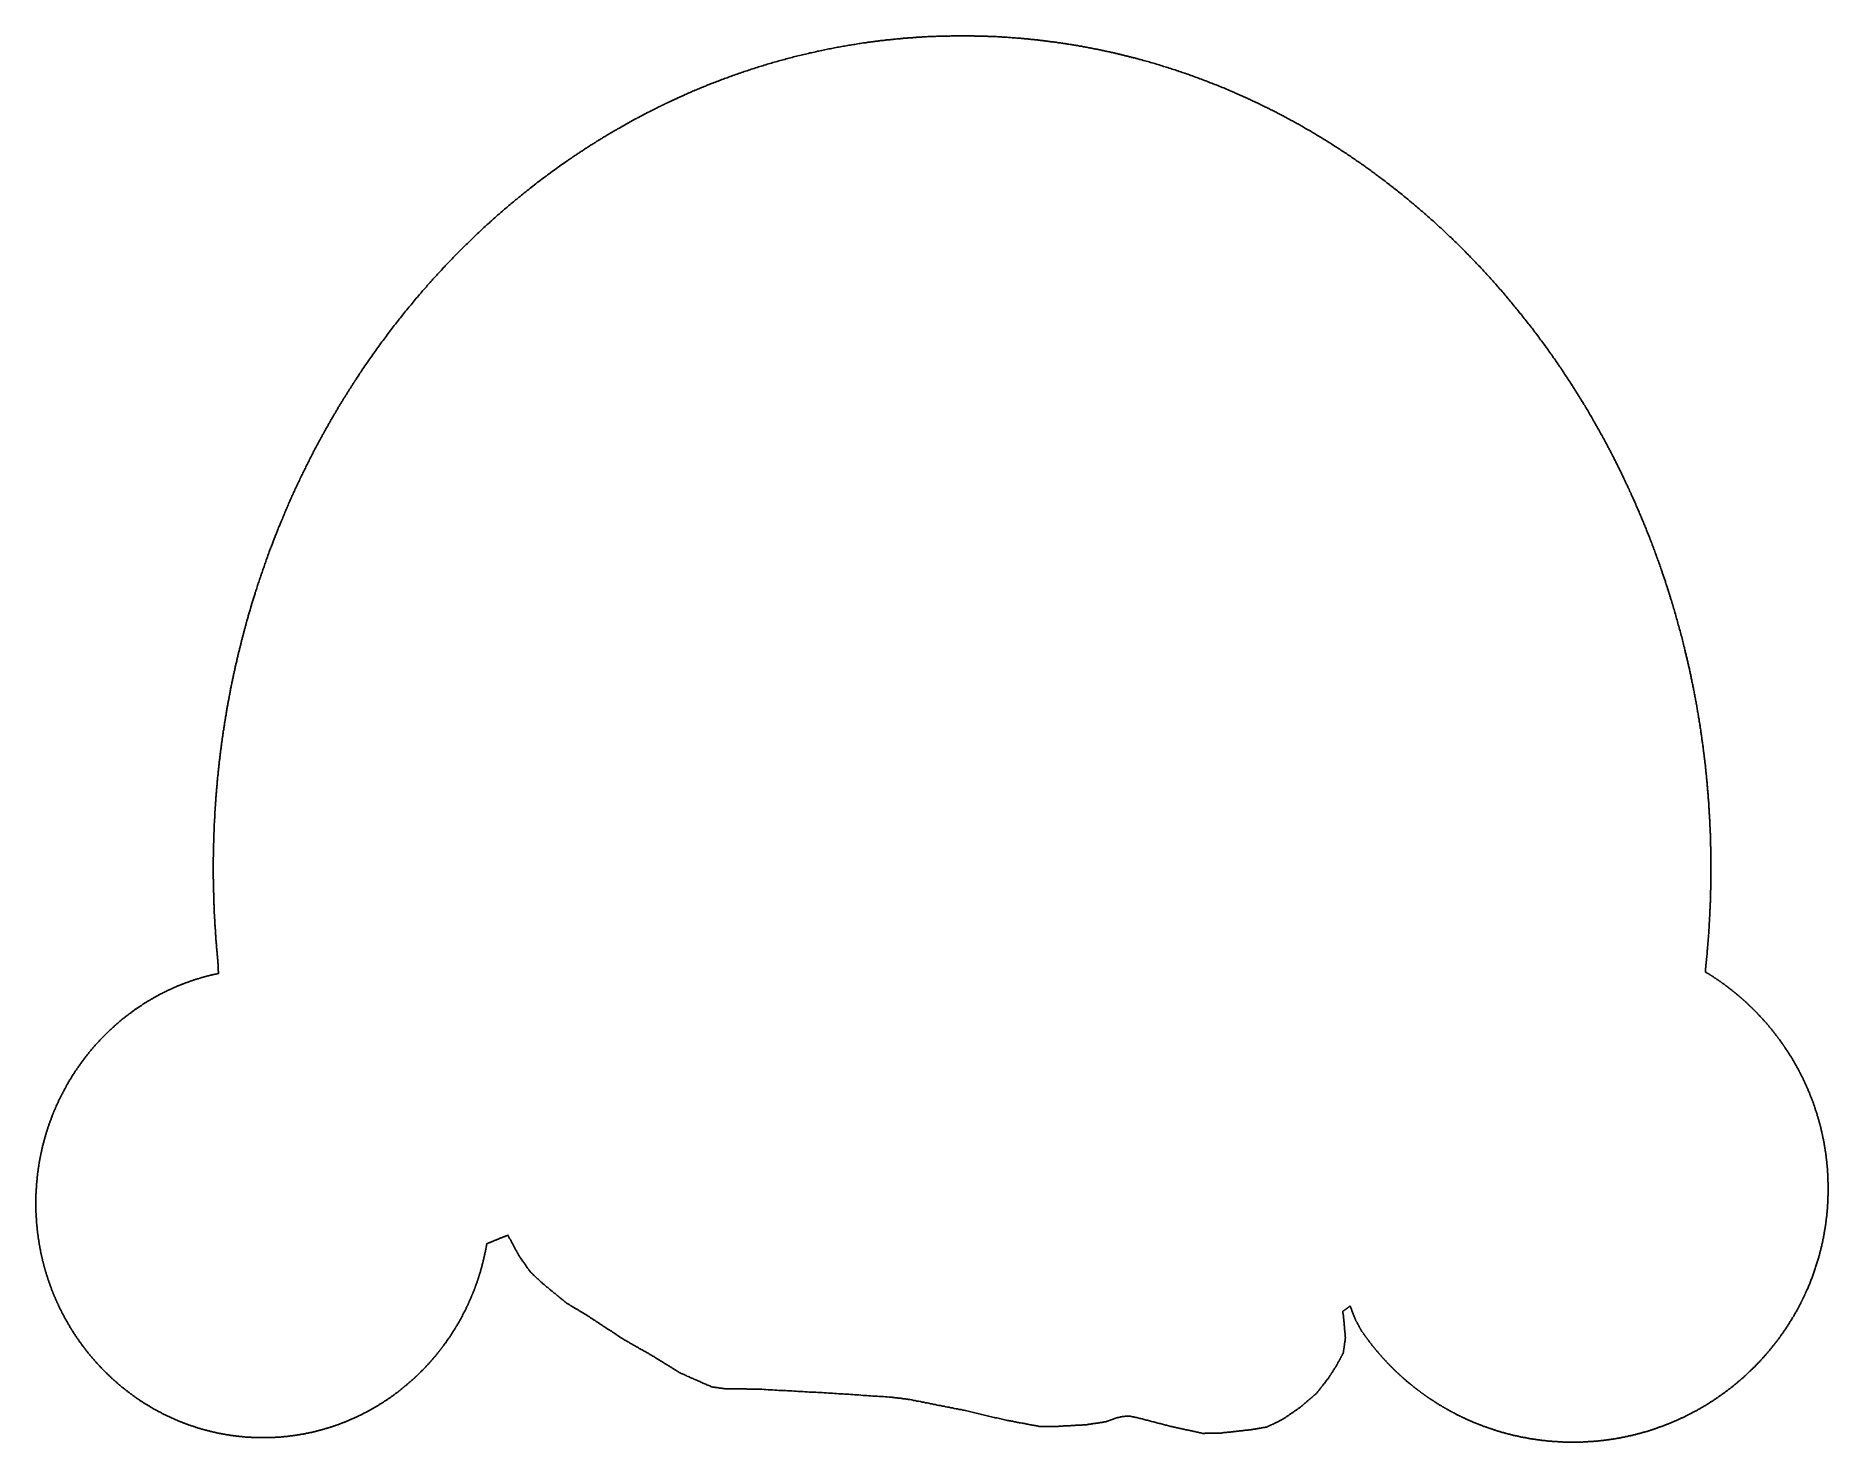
# Model space of a CAD drawing. Extents: x -390 to 1004, y -529 to 565.
import ezdxf

# ---------------------------------------------------------------- set-up
doc = ezdxf.new("R2010")
doc.units = 0
doc.layers.add('EDGE-CUTS', color=7, linetype='CONTINUOUS')

msp = doc.modelspace()

# ---------------------------------------------------------------- linework, layer by layer
at = {"layer": 'EDGE-CUTS', "color": 7}
msp.add_lwpolyline([(-38.7, -373.9), (-38.2, -373.7), (-37.7, -373.5), (-37.2, -373.3), (-36.7, -373.1), (-36.2, -372.9), (-35.7, -372.7), (-35.2, -372.5), (-34.7, -372.3), (-34.3, -372.1), (-33.8, -371.9), (-33.3, -371.7), (-32.8, -371.5), (-32.3, -371.3), (-31.8, -371.1), (-31.3, -370.9), (-30.8, -370.7), (-30.3, -370.5), (-29.8, -370.3), (-29.3, -370.1), (-28.8, -369.9), (-28.3, -369.7), (-27.8, -369.5), (-27.3, -369.3), (-26.8, -369.1), (-26.3, -368.9), (-25.8, -368.7), (-25.3, -368.5), (-24.9, -368.3), (-24.4, -368.1), (-23.9, -367.9), (-23.4, -367.7), (-22.9, -367.5), (-22.6, -368), (-22.3, -368.5), (-22.1, -369), (-21.8, -369.5), (-21.5, -370), (-21.2, -370.5), (-21, -371), (-20.7, -371.5), (-20.4, -372.1), (-20.1, -372.6), (-19.9, -373.1), (-19.6, -373.6), (-19.3, -374.1), (-19, -374.6), (-18.8, -375.1), (-18.5, -375.6), (-18.2, -376.1), (-18, -376.6), (-17.7, -377.1), (-17.4, -377.6), (-17.1, -378.1), (-16.9, -378.6), (-16.6, -379.1), (-16.3, -379.6), (-16, -380.1), (-15.8, -380.7), (-15.5, -381.2), (-15.2, -381.7), (-14.9, -382.2), (-14.7, -382.7), (-14.4, -383.2), (-14.1, -383.7), (-13.9, -384.1), (-13.6, -384.5), (-13.3, -384.9), (-13, -385.2), (-12.8, -385.6), (-12.5, -386), (-12.2, -386.4), (-11.9, -386.8), (-11.7, -387.2), (-11.4, -387.6), (-11.1, -388), (-10.8, -388.4), (-10.6, -388.8), (-10.3, -389.2), (-10, -389.5), (-9.8, -389.9), (-9.5, -390.3), (-9.2, -390.7), (-8.9, -391.1), (-8.7, -391.5), (-8.4, -391.9), (-8.1, -392.3), (-7.8, -392.7), (-7.6, -393.1), (-7.3, -393.5), (-7, -393.8), (-6.7, -394.2), (-6.5, -394.6), (-6.2, -395), (-5.9, -395.4), (-5.6, -395.8), (-5.4, -396.2), (-5.1, -396.5), (-4.7, -396.8), (-4.4, -397.1), (-4.1, -397.4), (-3.8, -397.7), (-3.5, -397.9), (-3.2, -398.2), (-2.9, -398.5), (-2.5, -398.8), (-2.2, -399.1), (-1.9, -399.4), (-1.6, -399.7), (-1.3, -400), (-1, -400.3), (-0.7, -400.6), (-0.3, -400.9), (0, -401.2), (0.3, -401.5), (0.6, -401.8), (0.9, -402), (1.2, -402.3), (1.5, -402.6), (1.9, -402.9), (2.2, -403.2), (2.5, -403.5), (2.8, -403.8), (3.1, -404.1), (3.4, -404.4), (3.7, -404.7), (4.1, -405), (4.4, -405.3), (4.7, -405.6), (5.3, -406), (5.8, -406.5), (6.4, -407), (7, -407.4), (7.5, -407.9), (8.1, -408.3), (8.7, -408.8), (9.2, -409.3), (9.8, -409.7), (10.4, -410.2), (10.9, -410.7), (11.5, -411.1), (12.1, -411.6), (12.6, -412), (13.2, -412.5), (13.8, -413), (14.3, -413.4), (14.9, -413.9), (15.4, -414.4), (16, -414.8), (16.6, -415.3), (17.1, -415.7), (17.7, -416.2), (18.3, -416.7), (18.8, -417.1), (19.4, -417.6), (20, -418.1), (20.5, -418.5), (21.1, -419), (21.7, -419.4), (22.2, -419.9), (22.8, -420.4), (23.3, -420.7), (23.7, -420.9), (24.2, -421.2), (24.7, -421.5), (25.1, -421.8), (25.6, -422.1), (26.1, -422.3), (26.5, -422.6), (27, -422.9), (27.5, -423.2), (27.9, -423.4), (28.4, -423.7), (28.9, -424), (29.3, -424.3), (29.8, -424.6), (30.3, -424.8), (30.7, -425.1), (31.2, -425.4), (31.7, -425.7), (32.1, -426), (32.6, -426.2), (33.1, -426.5), (33.5, -426.8), (34, -427.1), (34.5, -427.4), (34.9, -427.6), (35.4, -427.9), (35.9, -428.2), (36.3, -428.5), (36.8, -428.8), (37.3, -429), (37.8, -429.3), (38.7, -429.9), (39.6, -430.5), (40.5, -431.1), (41.4, -431.7), (42.3, -432.3), (43.2, -432.9), (44.1, -433.5), (45, -434), (45.9, -434.6), (46.8, -435.2), (47.7, -435.8), (48.6, -436.4), (49.5, -437), (50.4, -437.6), (51.3, -438.2), (52.2, -438.8), (53.1, -439.4), (54, -440), (54.9, -440.6), (55.8, -441.1), (56.7, -441.7), (57.6, -442.3), (58.5, -442.9), (59.4, -443.5), (60.3, -444.1), (61.2, -444.7), (62.1, -445.3), (63, -445.9), (63.9, -446.5), (64.8, -447.1), (65.7, -447.7), (66.6, -448.2), (67.3, -448.7), (68.1, -449.1), (68.8, -449.5), (69.6, -450), (70.3, -450.4), (71.1, -450.8), (71.8, -451.3), (72.6, -451.7), (73.3, -452.1), (74.1, -452.5), (74.8, -453), (75.6, -453.4), (76.3, -453.8), (77.1, -454.3), (77.8, -454.7), (78.6, -455.1), (79.3, -455.6), (80.1, -456), (80.8, -456.4), (81.6, -456.8), (82.4, -457.3), (83.1, -457.7), (83.9, -458.1), (84.6, -458.6), (85.4, -459), (86.1, -459.4), (86.9, -459.9), (87.6, -460.3), (88.4, -460.7), (89.1, -461.1), (89.9, -461.6), (90.6, -462), (91.3, -462.4), (91.9, -462.8), (92.5, -463.2), (93.2, -463.6), (93.8, -464), (94.5, -464.4), (95.1, -464.8), (95.7, -465.2), (96.4, -465.6), (97, -466), (97.7, -466.4), (98.3, -466.8), (98.9, -467.2), (99.6, -467.6), (100.2, -467.9), (100.8, -468.3), (101.5, -468.7), (102.1, -469.1), (102.8, -469.5), (103.4, -469.9), (104, -470.3), (104.7, -470.7), (105.3, -471.1), (106, -471.5), (106.6, -471.9), (107.2, -472.3), (107.9, -472.7), (108.5, -473.1), (109.1, -473.5), (109.8, -473.9), (110.4, -474.3), (111.1, -474.7), (111.8, -475), (112.6, -475.4), (113.4, -475.7), (114.1, -476), (114.9, -476.4), (115.7, -476.7), (116.4, -477.1), (117.2, -477.4), (118, -477.7), (118.8, -478.1), (119.5, -478.4), (120.3, -478.7), (121.1, -479.1), (121.8, -479.4), (122.6, -479.8), (123.4, -480.1), (124.1, -480.4), (124.9, -480.8), (125.7, -481.1), (126.5, -481.4), (127.2, -481.8), (128, -482.1), (128.8, -482.5), (129.5, -482.8), (130.3, -483.1), (131.1, -483.5), (131.8, -483.8), (132.6, -484.1), (133.4, -484.5), (134.1, -484.8), (134.9, -485.2), (135.7, -485.5), (136, -485.5), (136.3, -485.6), (136.6, -485.6), (137, -485.7), (137.3, -485.7), (137.6, -485.8), (137.9, -485.8), (138.2, -485.9), (138.6, -485.9), (138.9, -485.9), (139.2, -486), (139.5, -486), (139.8, -486.1), (140.1, -486.1), (140.5, -486.2), (140.8, -486.2), (141.1, -486.3), (141.4, -486.3), (141.7, -486.4), (142.1, -486.4), (142.4, -486.4), (142.7, -486.5), (143, -486.5), (143.3, -486.6), (143.6, -486.6), (144, -486.7), (144.3, -486.7), (144.6, -486.8), (144.9, -486.8), (145.2, -486.8), (145.6, -486.9), (145.9, -486.9), (146.7, -486.9), (147.5, -487), (148.2, -487), (149, -487), (149.8, -487), (150.6, -487), (151.4, -487), (152.2, -487), (153, -487), (153.8, -487), (154.6, -487), (155.3, -487.1), (156.1, -487.1), (156.9, -487.1), (157.7, -487.1), (158.5, -487.1), (159.3, -487.1), (160.1, -487.1), (160.9, -487.1), (161.7, -487.1), (162.4, -487.1), (163.2, -487.2), (164, -487.2), (164.8, -487.2), (165.6, -487.2), (166.4, -487.2), (167.2, -487.2), (168, -487.2), (168.8, -487.2), (169.5, -487.2), (170.3, -487.2), (171.1, -487.2), (172.8, -487.3), (174.5, -487.4), (176.2, -487.5), (177.8, -487.6), (179.5, -487.7), (181.2, -487.8), (182.9, -487.9), (184.6, -488), (186.2, -488.1), (187.9, -488.2), (189.6, -488.3), (191.3, -488.4), (193, -488.4), (194.6, -488.5), (196.3, -488.6), (198, -488.7), (199.7, -488.8), (201.4, -488.9), (203, -489), (204.7, -489.1), (206.4, -489.2), (208.1, -489.3), (209.8, -489.4), (211.4, -489.5), (213.1, -489.5), (214.8, -489.6), (216.5, -489.7), (218.2, -489.8), (219.8, -489.9), (221.5, -490), (223.2, -490.1), (224.9, -490.2), (226.4, -490.3), (228, -490.4), (229.6, -490.5), (231.2, -490.6), (232.7, -490.7), (234.3, -490.8), (235.9, -490.9), (237.5, -491), (239, -491.1), (240.6, -491.2), (242.2, -491.3), (243.7, -491.4), (245.3, -491.5), (246.9, -491.6), (248.5, -491.7), (250, -491.8), (251.6, -491.9), (253.2, -492.1), (254.7, -492.2), (256.3, -492.3), (257.9, -492.4), (259.5, -492.5), (261, -492.6), (262.6, -492.7), (264.2, -492.8), (265.8, -492.9), (267.3, -493), (268.9, -493.1), (270.5, -493.2), (272, -493.3), (273.6, -493.4), (275.2, -493.5), (275.6, -493.6), (276, -493.6), (276.4, -493.7), (276.9, -493.7), (277.3, -493.8), (277.7, -493.8), (278.1, -493.9), (278.5, -493.9), (279, -494), (279.4, -494), (279.8, -494.1), (280.2, -494.1), (280.6, -494.2), (281.1, -494.2), (281.5, -494.3), (281.9, -494.3), (282.3, -494.4), (282.7, -494.4), (283.2, -494.5), (283.6, -494.6), (284, -494.6), (284.4, -494.7), (284.8, -494.7), (285.3, -494.8), (285.7, -494.8), (286.1, -494.9), (286.5, -494.9), (286.9, -495), (287.4, -495), (287.8, -495.1), (288.2, -495.1), (288.6, -495.2), (289.9, -495.4), (291.3, -495.7), (292.6, -496), (293.9, -496.2), (295.2, -496.5), (296.5, -496.7), (297.9, -497), (299.2, -497.3), (300.5, -497.5), (301.8, -497.8), (303.1, -498), (304.5, -498.3), (305.8, -498.6), (307.1, -498.8), (308.4, -499.1), (309.8, -499.3), (311.1, -499.6), (312.4, -499.9), (313.7, -500.1), (315, -500.4), (316.4, -500.6), (317.7, -500.9), (319, -501.2), (320.3, -501.4), (321.6, -501.7), (323, -501.9), (324.3, -502.2), (325.6, -502.5), (326.9, -502.7), (328.2, -503), (329.6, -503.2), (330.9, -503.5), (331.9, -503.7), (333, -504), (334, -504.2), (335.1, -504.5), (336.2, -504.7), (337.2, -505), (338.3, -505.2), (339.3, -505.5), (340.4, -505.7), (341.4, -506), (342.5, -506.2), (343.6, -506.5), (344.6, -506.7), (345.7, -507), (346.7, -507.2), (347.8, -507.5), (348.8, -507.7), (349.9, -508), (351, -508.2), (352, -508.5), (353.1, -508.7), (354.1, -509), (355.2, -509.2), (356.2, -509.5), (357.3, -509.7), (358.3, -509.9), (359.4, -510.2), (360.5, -510.4), (361.5, -510.7), (362.6, -510.9), (363.6, -511.2), (364.7, -511.4), (365.5, -511.6), (366.3, -511.7), (367.1, -511.9), (367.9, -512), (368.7, -512.2), (369.5, -512.3), (370.3, -512.5), (371.1, -512.6), (371.9, -512.8), (372.7, -512.9), (373.5, -513.1), (374.3, -513.2), (375.1, -513.4), (375.9, -513.5), (376.7, -513.7), (377.5, -513.8), (378.3, -514), (379.1, -514.1), (379.9, -514.3), (380.7, -514.4), (381.5, -514.6), (382.3, -514.7), (383.2, -514.9), (384, -515), (384.8, -515.2), (385.6, -515.3), (386.4, -515.5), (387.2, -515.6), (388, -515.8), (388.8, -515.9), (389.6, -516.1), (390.4, -516.2), (390.8, -516.2), (391.2, -516.2), (391.6, -516.2), (392.1, -516.2), (392.5, -516.2), (392.9, -516.2), (393.3, -516.2), (393.7, -516.2), (394.2, -516.2), (394.6, -516.2), (395, -516.2), (395.4, -516.2), (395.8, -516.2), (396.3, -516.2), (396.7, -516.2), (397.1, -516.2), (397.5, -516.2), (397.9, -516.2), (398.4, -516.2), (398.8, -516.2), (399.2, -516.2), (399.6, -516.2), (400, -516.2), (400.5, -516.2), (400.9, -516.2), (401.3, -516.2), (401.7, -516.2), (402.1, -516.2), (402.6, -516.2), (403, -516.2), (403.4, -516.2), (403.8, -516.2), (404.5, -516.2), (405.2, -516.2), (405.9, -516.1), (406.6, -516.1), (407.3, -516.1), (408.1, -516), (408.8, -516), (409.5, -515.9), (410.2, -515.9), (410.9, -515.9), (411.6, -515.8), (412.3, -515.8), (413, -515.7), (413.7, -515.7), (414.4, -515.7), (415.1, -515.6), (415.8, -515.6), (416.5, -515.5), (417.2, -515.5), (418, -515.5), (418.7, -515.4), (419.4, -515.4), (420.1, -515.4), (420.8, -515.3), (421.5, -515.3), (422.2, -515.2), (422.9, -515.2), (423.6, -515.2), (424.3, -515.1), (425, -515.1), (425.7, -515), (426.4, -515), (426.9, -514.9), (427.4, -514.9), (427.9, -514.8), (428.4, -514.7), (428.9, -514.6), (429.4, -514.6), (429.9, -514.5), (430.4, -514.4), (430.9, -514.3), (431.4, -514.3), (431.9, -514.2), (432.4, -514.1), (432.9, -514), (433.4, -514), (433.9, -513.9), (434.4, -513.8), (434.9, -513.7), (435.4, -513.7), (435.9, -513.6), (436.4, -513.5), (436.9, -513.4), (437.4, -513.4), (437.8, -513.3), (438.3, -513.2), (438.8, -513.1), (439.3, -513.1), (439.8, -513), (440.3, -512.9), (440.8, -512.8), (441.3, -512.8), (441.8, -512.7), (442.3, -512.6), (442.6, -512.5), (442.8, -512.4), (443.1, -512.3), (443.3, -512.3), (443.6, -512.2), (443.8, -512.1), (444, -512), (444.3, -511.9), (444.5, -511.8), (444.8, -511.7), (445, -511.6), (445.3, -511.5), (445.5, -511.4), (445.8, -511.3), (446, -511.2), (446.3, -511.2), (446.5, -511.1), (446.8, -511), (447, -510.9), (447.3, -510.8), (447.5, -510.7), (447.8, -510.6), (448, -510.5), (448.3, -510.4), (448.5, -510.3), (448.8, -510.2), (449, -510.1), (449.3, -510.1), (449.5, -510), (449.8, -509.9), (450, -509.8), (450.2, -509.7), (450.4, -509.7), (450.6, -509.6), (450.7, -509.6), (450.9, -509.5), (451, -509.5), (451.2, -509.5), (451.3, -509.4), (451.5, -509.4), (451.6, -509.4), (451.8, -509.3), (451.9, -509.3), (452.1, -509.3), (452.2, -509.2), (452.4, -509.2), (452.5, -509.2), (452.7, -509.1), (452.8, -509.1), (453, -509.1), (453.1, -509), (453.3, -509), (453.4, -508.9), (453.6, -508.9), (453.8, -508.9), (453.9, -508.8), (454.1, -508.8), (454.2, -508.8), (454.4, -508.7), (454.5, -508.7), (454.7, -508.7), (454.8, -508.6), (455, -508.6), (455.1, -508.6), (455.3, -508.6), (455.5, -508.5), (455.6, -508.5), (455.8, -508.5), (456, -508.5), (456.1, -508.5), (456.3, -508.5), (456.5, -508.5), (456.6, -508.5), (456.8, -508.5), (457, -508.5), (457.1, -508.4), (457.3, -508.4), (457.4, -508.4), (457.6, -508.4), (457.8, -508.4), (457.9, -508.4), (458.1, -508.4), (458.3, -508.4), (458.4, -508.4), (458.6, -508.4), (458.8, -508.3), (458.9, -508.3), (459.1, -508.3), (459.3, -508.3), (459.4, -508.3), (459.6, -508.3), (459.8, -508.3), (459.9, -508.3), (460.1, -508.3), (460.3, -508.3), (460.4, -508.2), (460.6, -508.3), (460.8, -508.3), (461, -508.4), (461.2, -508.4), (461.3, -508.4), (461.5, -508.5), (461.7, -508.5), (461.9, -508.5), (462.1, -508.6), (462.2, -508.6), (462.4, -508.6), (462.6, -508.7), (462.8, -508.7), (463, -508.7), (463.1, -508.8), (463.3, -508.8), (463.5, -508.8), (463.7, -508.9), (463.9, -508.9), (464, -509), (464.2, -509), (464.4, -509), (464.6, -509.1), (464.7, -509.1), (464.9, -509.1), (465.1, -509.2), (465.3, -509.2), (465.5, -509.2), (465.6, -509.3), (465.8, -509.3), (466, -509.3), (466.2, -509.4), (467, -509.6), (467.8, -509.8), (468.7, -510), (469.5, -510.2), (470.3, -510.4), (471.2, -510.7), (472, -510.9), (472.8, -511.1), (473.6, -511.3), (474.5, -511.5), (475.3, -511.7), (476.1, -512), (477, -512.2), (477.8, -512.4), (478.6, -512.6), (479.4, -512.8), (480.3, -513), (481.1, -513.2), (481.9, -513.5), (482.7, -513.7), (483.6, -513.9), (484.4, -514.1), (485.2, -514.3), (486.1, -514.5), (486.9, -514.7), (487.7, -515), (488.5, -515.2), (489.4, -515.4), (490.2, -515.6), (491, -515.8), (491.9, -516), (492.7, -516.2), (493.5, -516.4), (494.2, -516.6), (495, -516.8), (495.8, -516.9), (496.6, -517.1), (497.4, -517.3), (498.2, -517.4), (498.9, -517.6), (499.7, -517.8), (500.5, -517.9), (501.3, -518.1), (502.1, -518.3), (502.8, -518.5), (503.6, -518.6), (504.4, -518.8), (505.2, -519), (506, -519.1), (506.7, -519.3), (507.5, -519.5), (508.3, -519.6), (509.1, -519.8), (509.9, -520), (510.7, -520.2), (511.4, -520.3), (512.2, -520.5), (513, -520.7), (513.8, -520.8), (514.6, -521), (515.3, -521.2), (516.1, -521.3), (516.9, -521.5), (517.7, -521.7), (518.1, -521.7), (518.6, -521.7), (519, -521.7), (519.4, -521.6), (519.9, -521.6), (520.3, -521.6), (520.8, -521.6), (521.2, -521.6), (521.6, -521.6), (522.1, -521.6), (522.5, -521.6), (523, -521.6), (523.4, -521.6), (523.8, -521.6), (524.3, -521.5), (524.7, -521.5), (525.2, -521.5), (525.6, -521.5), (526, -521.5), (526.5, -521.5), (526.9, -521.5), (527.4, -521.5), (527.8, -521.5), (528.2, -521.5), (528.7, -521.4), (529.1, -521.4), (529.6, -521.4), (530, -521.4), (530.4, -521.4), (530.9, -521.4), (531.3, -521.4), (531.8, -521.4), (532.5, -521.3), (533.2, -521.2), (533.9, -521.1), (534.6, -521.1), (535.4, -521), (536.1, -520.9), (536.8, -520.8), (537.5, -520.8), (538.2, -520.7), (539, -520.6), (539.7, -520.5), (540.4, -520.4), (541.1, -520.4), (541.8, -520.3), (542.6, -520.2), (543.3, -520.1), (544, -520), (544.7, -520), (545.4, -519.9), (546.2, -519.8), (546.9, -519.7), (547.6, -519.7), (548.3, -519.6), (549, -519.5), (549.8, -519.4), (550.5, -519.3), (551.2, -519.3), (551.9, -519.2), (552.7, -519.1), (553.4, -519), (554.1, -519), (554.8, -518.9), (555.2, -518.8), (555.6, -518.7), (556, -518.7), (556.4, -518.6), (556.8, -518.5), (557.2, -518.5), (557.6, -518.4), (558, -518.3), (558.4, -518.3), (558.8, -518.2), (559.2, -518.1), (559.6, -518.1), (560, -518), (560.4, -517.9), (560.8, -517.8), (561.2, -517.8), (561.6, -517.7), (561.9, -517.6), (562.3, -517.6), (562.7, -517.5), (563.1, -517.4), (563.5, -517.4), (563.9, -517.3), (564.3, -517.2), (564.7, -517.2), (565.1, -517.1), (565.5, -517), (565.9, -517), (566.3, -516.9), (566.7, -516.8), (567.1, -516.8), (567.5, -516.7), (567.9, -516.5), (568.2, -516.3), (568.6, -516.1), (569, -516), (569.3, -515.8), (569.7, -515.6), (570.1, -515.4), (570.5, -515.2), (570.8, -515.1), (571.2, -514.9), (571.6, -514.7), (571.9, -514.5), (572.3, -514.4), (572.7, -514.2), (573, -514), (573.4, -513.8), (573.8, -513.6), (574.1, -513.5), (574.5, -513.3), (574.9, -513.1), (575.3, -512.9), (575.6, -512.7), (576, -512.6), (576.4, -512.4), (576.7, -512.2), (577.1, -512), (577.5, -511.8), (577.8, -511.7), (578.2, -511.5), (578.6, -511.3), (578.9, -511.1), (579.3, -510.9), (579.7, -510.6), (580.2, -510.4), (580.6, -510.1), (581, -509.8), (581.5, -509.5), (581.9, -509.2), (582.3, -508.9), (582.8, -508.6), (583.2, -508.3), (583.6, -508), (584.1, -507.7), (584.5, -507.4), (584.9, -507.1), (585.4, -506.8), (585.8, -506.5), (586.2, -506.2), (586.7, -506), (587.1, -505.7), (587.5, -505.4), (587.9, -505.1), (588.4, -504.8), (588.8, -504.5), (589.2, -504.2), (589.7, -503.9), (590.1, -503.6), (590.5, -503.3), (591, -503), (591.4, -502.7), (591.8, -502.4), (592.3, -502.1), (592.7, -501.9), (593.1, -501.6), (593.5, -501.2), (593.9, -500.9), (594.3, -500.5), (594.7, -500.2), (595.1, -499.9), (595.5, -499.5), (595.9, -499.2), (596.3, -498.8), (596.7, -498.5), (597.1, -498.1), (597.5, -497.8), (597.9, -497.5), (598.3, -497.1), (598.7, -496.8), (599.1, -496.4), (599.5, -496.1), (599.9, -495.8), (600.3, -495.4), (600.7, -495.1), (601.1, -494.7), (601.5, -494.4), (601.9, -494), (602.3, -493.7), (602.7, -493.4), (603.1, -493), (603.5, -492.7), (603.9, -492.3), (604.3, -492), (604.7, -491.7), (605.1, -491.3), (605.5, -491), (605.9, -490.6), (606.2, -490.2), (606.5, -489.9), (606.8, -489.5), (607.1, -489.1), (607.4, -488.8), (607.7, -488.4), (608, -488), (608.3, -487.6), (608.6, -487.2), (608.9, -486.9), (609.2, -486.5), (609.5, -486.1), (609.7, -485.8), (610, -485.4), (610.3, -485), (610.6, -484.6), (610.9, -484.2), (611.2, -483.9), (611.5, -483.5), (611.8, -483.1), (612.1, -482.8), (612.4, -482.4), (612.7, -482), (613, -481.6), (613.3, -481.2), (613.6, -480.9), (613.8, -480.5), (614.1, -480.1), (614.4, -479.8), (614.7, -479.4), (615, -479), (615.3, -478.6), (615.5, -478.3), (615.7, -478), (615.9, -477.7), (616.1, -477.4), (616.3, -477), (616.5, -476.7), (616.7, -476.4), (616.9, -476.1), (617.1, -475.8), (617.3, -475.5), (617.5, -475.1), (617.7, -474.8), (618, -474.5), (618.2, -474.2), (618.4, -473.9), (618.6, -473.6), (618.8, -473.2), (619, -472.9), (619.2, -472.6), (619.4, -472.3), (619.6, -472), (619.8, -471.7), (620, -471.3), (620.2, -471), (620.4, -470.7), (620.6, -470.4), (620.8, -470.1), (621, -469.8), (621.2, -469.4), (621.4, -469.1), (621.6, -468.8), (621.8, -468.5), (622, -468.2), (622.1, -467.9), (622.3, -467.6), (622.4, -467.3), (622.6, -467), (622.7, -466.7), (622.9, -466.4), (623.1, -466.1), (623.2, -465.8), (623.4, -465.6), (623.5, -465.3), (623.7, -465), (623.8, -464.7), (624, -464.4), (624.2, -464.1), (624.3, -463.8), (624.5, -463.5), (624.6, -463.2), (624.8, -462.9), (624.9, -462.6), (625.1, -462.3), (625.2, -462), (625.4, -461.7), (625.6, -461.4), (625.7, -461.1), (625.9, -460.8), (626, -460.5), (626.2, -460.2), (626.3, -459.9), (626.5, -459.7), (626.7, -459.4), (626.8, -459.1), (626.9, -458.7), (626.9, -458.3), (627, -458), (627, -457.6), (627.1, -457.3), (627.1, -456.9), (627.2, -456.6), (627.2, -456.2), (627.3, -455.8), (627.3, -455.5), (627.4, -455.1), (627.4, -454.8), (627.5, -454.4), (627.6, -454.1), (627.6, -453.7), (627.7, -453.3), (627.7, -453), (627.8, -452.6), (627.8, -452.3), (627.9, -451.9), (627.9, -451.6), (628, -451.2), (628, -450.8), (628.1, -450.5), (628.1, -450.1), (628.2, -449.8), (628.2, -449.4), (628.3, -449.1), (628.3, -448.7), (628.4, -448.3), (628.4, -448), (628.5, -447.6), (628.5, -447.1), (628.4, -446.5), (628.4, -446), (628.3, -445.4), (628.3, -444.9), (628.2, -444.4), (628.2, -443.8), (628.1, -443.3), (628.1, -442.7), (628, -442.2), (628, -441.6), (627.9, -441.1), (627.9, -440.6), (627.8, -440), (627.8, -439.5), (627.7, -438.9), (627.7, -438.4), (627.6, -437.8), (627.6, -437.3), (627.5, -436.7), (627.5, -436.2), (627.4, -435.7), (627.4, -435.1), (627.3, -434.6), (627.3, -434), (627.2, -433.5), (627.2, -432.9), (627.1, -432.4), (627.1, -431.9), (627, -431.3), (627, -430.8), (626.9, -430.2), (626.9, -430.1), (626.9, -430), (626.9, -429.9), (626.9, -429.8), (626.8, -429.7), (626.8, -429.6), (626.8, -429.5), (626.8, -429.4), (626.8, -429.3), (626.8, -429.2), (626.7, -429.1), (626.7, -429), (626.7, -428.9), (626.7, -428.7), (626.7, -428.6), (626.7, -428.5), (626.6, -428.4), (626.6, -428.3), (626.6, -428.2), (626.6, -428.1), (626.6, -428), (626.6, -427.9), (626.5, -427.8), (626.5, -427.7), (626.5, -427.6), (626.5, -427.5), (626.5, -427.4), (626.5, -427.3), (626.4, -427.2), (626.4, -427.1), (626.4, -427), (626.4, -426.8), (626.6, -426.7), (626.8, -426.6), (626.9, -426.4), (627.1, -426.3), (627.3, -426.2), (627.5, -426), (627.7, -425.9), (627.9, -425.8), (628, -425.6), (628.2, -425.5), (628.4, -425.4), (628.6, -425.2), (628.8, -425.1), (629, -425), (629.1, -424.8), (629.3, -424.7), (629.5, -424.6), (629.7, -424.4), (629.9, -424.3), (630.1, -424.2), (630.2, -424), (630.4, -423.9), (630.6, -423.8), (630.8, -423.6), (631, -423.5), (631.2, -423.4), (631.3, -423.2), (631.5, -423.1), (631.7, -423), (631.9, -422.8), (632.1, -422.7), (632.2, -422.6), (632.4, -422.9), (632.5, -423.3), (632.6, -423.7), (632.8, -424.1), (632.9, -424.6), (633.1, -425), (633.3, -425.4), (633.4, -425.9), (633.6, -426.3), (633.8, -426.8), (634, -427.2), (634.1, -427.7), (634.3, -428.2), (634.5, -428.6), (634.6, -429.1), (634.8, -429.5), (635, -429.9), (635.1, -430.3), (635.3, -430.7), (635.4, -431.1), (635.6, -431.4), (635.7, -431.8), (635.8, -432.1), (635.9, -432.4), (636, -432.6), (636.1, -432.9), (636.2, -433.1), (636.3, -433.3), (636.3, -433.4), (636.4, -433.5), (636.4, -433.6), (636.4, -433.6), (636.6, -433.9), (636.7, -434.1), (636.9, -434.4), (637.1, -434.7), (637.2, -435), (637.4, -435.3), (637.5, -435.5), (637.7, -435.8), (637.8, -436.1), (638, -436.4), (638.2, -436.7), (638.3, -437), (638.5, -437.3), (638.6, -437.6), (638.8, -437.8), (638.9, -438.1), (639.1, -438.4), (639.2, -438.7), (639.4, -439), (639.5, -439.3), (639.7, -439.6), (639.8, -439.9), (640, -440.1), (640.1, -440.4), (640.3, -440.7), (640.5, -441), (640.6, -441.3), (640.8, -441.5), (641, -441.8), (641.1, -442.1), (641.3, -442.4), (641.5, -442.6), (641.7, -442.9), (641.9, -443.2), (642.1, -443.5), (642.3, -443.7), (642.5, -444), (642.7, -444.3), (642.9, -444.6), (643.1, -444.9), (643.3, -445.1), (643.5, -445.4), (643.7, -445.7), (643.9, -446), (644.1, -446.2), (644.3, -446.5), (644.5, -446.8), (644.7, -447.1), (644.9, -447.3), (645.1, -447.6), (645.3, -447.9), (645.5, -448.2), (645.7, -448.4), (645.9, -448.7), (646.1, -449), (646.3, -449.3), (646.5, -449.5), (646.7, -449.8), (646.9, -450.1), (647.1, -450.3), (647.3, -450.6), (647.5, -450.9), (647.7, -451.2), (647.9, -451.4), (648.2, -451.7), (648.4, -452), (648.6, -452.3), (648.9, -452.6), (649.1, -452.9), (649.3, -453.2), (649.6, -453.5), (649.8, -453.8), (650, -454.1), (650.3, -454.4), (650.5, -454.7), (650.7, -455), (651, -455.3), (651.2, -455.5), (651.5, -455.8), (651.7, -456.1), (651.9, -456.4), (652.2, -456.7), (652.4, -457), (652.7, -457.3), (652.9, -457.6), (653.1, -457.9), (653.4, -458.1), (653.6, -458.4), (653.9, -458.7), (654.1, -459), (654.4, -459.3), (654.6, -459.6), (654.8, -459.9), (655.1, -460.1), (655.3, -460.4), (655.6, -460.7), (655.8, -460.9), (656, -461.2), (656.2, -461.4), (656.4, -461.6), (656.6, -461.9), (656.8, -462.1), (657.1, -462.4), (657.3, -462.6), (657.5, -462.8), (657.7, -463.1), (657.9, -463.3), (658.1, -463.5), (658.3, -463.8), (658.5, -464), (658.7, -464.2), (659, -464.4), (659.2, -464.7), (659.4, -464.9), (659.6, -465.1), (659.8, -465.4), (660, -465.6), (660.2, -465.8), (660.5, -466.1), (660.7, -466.3), (660.9, -466.5), (661.1, -466.7), (661.3, -467), (661.5, -467.2), (661.8, -467.4), (662, -467.7), (662.2, -467.9), (662.4, -468.1), (662.6, -468.3), (662.8, -468.5), (663.1, -468.8), (663.3, -469), (663.5, -469.2), (663.7, -469.4), (663.9, -469.6), (664.1, -469.9), (664.3, -470.1), (664.6, -470.3), (664.8, -470.5), (665, -470.7), (665.2, -470.9), (665.4, -471.1), (665.6, -471.4), (665.9, -471.6), (666.1, -471.8), (666.3, -472), (666.5, -472.2), (666.7, -472.4), (667, -472.6), (667.2, -472.9), (667.4, -473.1), (667.6, -473.3), (667.8, -473.5), (668.1, -473.7), (668.3, -473.9), (668.5, -474.1), (668.7, -474.3), (669, -474.5), (669.2, -474.8), (669.4, -475), (669.6, -475.2), (669.9, -475.4), (670.1, -475.6), (670.4, -475.9), (670.6, -476.1), (670.9, -476.3), (671.1, -476.5), (671.4, -476.8), (671.6, -477), (671.9, -477.2), (672.1, -477.4), (672.4, -477.7), (672.6, -477.9), (672.8, -478.1), (673.1, -478.3), (673.3, -478.6), (673.6, -478.8), (673.8, -479), (674.1, -479.2), (674.3, -479.4), (674.6, -479.7), (674.9, -479.9), (675.1, -480.1), (675.4, -480.3), (675.6, -480.5), (675.9, -480.7), (676.1, -481), (676.4, -481.2), (676.6, -481.4), (676.9, -481.6), (677.1, -481.8), (677.4, -482), (677.7, -482.3), (677.9, -482.5), (678.2, -482.7), (678.5, -482.9), (678.7, -483.1), (679, -483.4), (679.3, -483.6), (679.5, -483.8), (679.8, -484), (680.1, -484.2), (680.3, -484.5), (680.6, -484.7), (680.9, -484.9), (681.2, -485.1), (681.4, -485.3), (681.7, -485.6), (682, -485.8), (682.2, -486), (682.5, -486.2), (682.8, -486.4), (683.1, -486.6), (683.3, -486.8), (683.6, -487.1), (683.9, -487.3), (684.2, -487.5), (684.4, -487.7), (684.7, -487.9), (685, -488.1), (685.3, -488.3), (685.6, -488.5), (685.8, -488.7), (686.1, -488.9), (686.4, -489.1), (686.6, -489.3), (686.9, -489.5), (687.1, -489.7), (687.4, -489.9), (687.6, -490.1), (687.9, -490.3), (688.2, -490.5), (688.4, -490.6), (688.7, -490.8), (688.9, -491), (689.2, -491.2), (689.4, -491.4), (689.7, -491.6), (690, -491.8), (690.2, -491.9), (690.5, -492.1), (690.7, -492.3), (691, -492.5), (691.3, -492.7), (691.5, -492.9), (691.8, -493), (692, -493.2), (692.3, -493.4), (692.6, -493.6), (692.8, -493.8), (693.1, -493.9), (693.4, -494.1), (693.6, -494.3), (693.9, -494.5), (694.2, -494.7), (694.4, -494.8), (694.7, -495), (695, -495.2), (695.3, -495.4), (695.6, -495.6), (695.9, -495.8), (696.2, -496), (696.6, -496.2), (696.9, -496.4), (697.2, -496.6), (697.5, -496.8), (697.8, -497), (698.1, -497.2), (698.4, -497.4), (698.7, -497.6), (699, -497.8), (699.3, -498), (699.6, -498.2), (699.9, -498.4), (700.3, -498.6), (700.6, -498.8), (700.9, -499), (701.2, -499.2), (701.5, -499.4), (701.8, -499.6), (702.1, -499.8), (702.4, -499.9), (702.8, -500.1), (703.1, -500.3), (703.4, -500.5), (703.7, -500.7), (704, -500.9), (704.3, -501.1), (704.6, -501.2), (704.9, -501.4), (705.2, -501.6), (705.5, -501.8), (705.8, -502), (706.2, -502.1), (706.5, -502.3), (706.8, -502.5), (707.1, -502.7), (707.4, -502.8), (707.7, -503), (708, -503.2), (708.3, -503.3), (708.6, -503.5), (708.9, -503.7), (709.2, -503.8), (709.5, -504), (709.8, -504.2), (710.1, -504.4), (710.4, -504.5), (710.7, -504.7), (711.1, -504.9), (711.4, -505), (711.7, -505.2), (712, -505.4), (712.3, -505.5), (712.6, -505.7), (712.9, -505.8), (713.2, -506), (713.5, -506.2), (713.9, -506.3), (714.2, -506.5), (714.6, -506.7), (715, -506.9), (715.5, -507.2), (715.9, -507.4), (716.3, -507.6), (716.8, -507.8), (717.2, -508), (717.6, -508.2), (718.1, -508.4), (718.5, -508.7), (718.9, -508.9), (719.4, -509.1), (719.8, -509.3), (720.2, -509.5), (720.7, -509.7), (721.1, -509.9), (721.6, -510.1), (722, -510.3), (722.4, -510.5), (722.9, -510.7), (723.3, -510.9), (723.8, -511.1), (724.2, -511.3), (724.7, -511.5), (725.1, -511.7), (725.6, -511.9), (726, -512.1), (726.4, -512.3), (726.9, -512.5), (727.3, -512.7), (727.8, -512.9), (728.2, -513.1), (728.6, -513.2), (729, -513.4), (729.4, -513.5), (729.8, -513.7), (730.2, -513.9), (730.6, -514), (731, -514.2), (731.4, -514.3), (731.8, -514.5), (732.1, -514.6), (732.5, -514.8), (732.9, -515), (733.3, -515.1), (733.7, -515.3), (734.1, -515.4), (734.5, -515.6), (734.9, -515.7), (735.3, -515.9), (735.7, -516), (736.1, -516.2), (736.5, -516.3), (736.9, -516.4), (737.3, -516.6), (737.7, -516.7), (738.1, -516.9), (738.5, -517), (738.9, -517.2), (739.3, -517.3), (739.7, -517.4), (740.1, -517.6), (740.5, -517.7), (740.9, -517.9), (741.4, -518), (741.8, -518.2), (742.3, -518.3), (742.8, -518.5), (743.3, -518.7), (743.8, -518.8), (744.2, -519), (744.7, -519.1), (745.2, -519.3), (745.7, -519.4), (746.2, -519.6), (746.6, -519.7), (747.1, -519.9), (747.6, -520), (748.1, -520.2), (748.6, -520.3), (749, -520.4), (749.5, -520.6), (750, -520.7), (750.5, -520.9), (751, -521), (751.5, -521.1), (752, -521.3), (752.5, -521.4), (752.9, -521.5), (753.4, -521.7), (753.9, -521.8), (754.4, -521.9), (754.9, -522.1), (755.4, -522.2), (755.9, -522.3), (756.4, -522.4), (756.9, -522.6), (757.3, -522.7), (757.8, -522.8), (758.3, -522.9), (758.8, -523), (759.3, -523.2), (759.8, -523.3), (760.3, -523.4), (760.8, -523.5), (761.3, -523.6), (761.8, -523.7), (762.3, -523.8), (762.8, -523.9), (763.3, -524), (763.8, -524.2), (764.2, -524.3), (764.7, -524.4), (765.2, -524.5), (765.7, -524.6), (766.2, -524.7), (766.7, -524.8), (767.2, -524.9), (767.7, -525), (768.2, -525), (768.7, -525.1), (769.2, -525.2), (769.7, -525.3), (770.2, -525.4), (770.7, -525.5), (771.2, -525.6), (771.7, -525.7), (772.2, -525.8), (772.6, -525.8), (773, -525.9), (773.4, -526), (773.8, -526), (774.2, -526.1), (774.6, -526.1), (775, -526.2), (775.4, -526.3), (775.8, -526.3), (776.2, -526.4), (776.6, -526.4), (777, -526.5), (777.4, -526.6), (777.8, -526.6), (778.2, -526.7), (778.6, -526.7), (779, -526.8), (779.4, -526.8), (779.8, -526.9), (780.2, -526.9), (780.6, -527), (781, -527), (781.4, -527.1), (781.8, -527.1), (782.2, -527.2), (782.6, -527.2), (783, -527.3), (783.4, -527.3), (783.8, -527.3), (784.2, -527.4), (784.6, -527.4), (785, -527.5), (785.3, -527.5), (785.7, -527.5), (786, -527.6), (786.4, -527.6), (786.8, -527.6), (787.1, -527.7), (787.5, -527.7), (787.8, -527.7), (788.2, -527.8), (788.6, -527.8), (788.9, -527.8), (789.3, -527.9), (789.6, -527.9), (790, -527.9), (790.4, -527.9), (790.7, -528), (791.1, -528), (791.5, -528), (791.8, -528), (792.2, -528.1), (792.5, -528.1), (792.9, -528.1), (793.3, -528.1), (793.6, -528.2), (794, -528.2), (794.4, -528.2), (794.7, -528.2), (795.1, -528.2), (795.5, -528.3), (795.8, -528.3), (796.2, -528.3), (796.6, -528.3), (796.8, -528.3), (797.1, -528.3), (797.4, -528.3), (797.7, -528.4), (797.9, -528.4), (798.2, -528.4), (798.5, -528.4), (798.8, -528.4), (799, -528.4), (799.3, -528.4), (799.6, -528.4), (799.9, -528.4), (800.1, -528.4), (800.4, -528.4), (800.7, -528.4), (801, -528.5), (801.2, -528.5), (801.5, -528.5), (801.8, -528.5), (802.1, -528.5), (802.3, -528.5), (802.6, -528.5), (802.9, -528.5), (803.2, -528.5), (803.5, -528.5), (803.7, -528.5), (804, -528.5), (804.3, -528.5), (804.6, -528.5), (804.8, -528.5), (805.1, -528.5), (805.4, -528.5), (805.6, -528.5), (805.8, -528.5), (806, -528.5), (806.2, -528.5), (806.4, -528.5), (806.6, -528.5), (806.8, -528.5), (807, -528.5), (807.2, -528.5), (807.3, -528.5), (807.5, -528.5), (807.7, -528.5), (807.9, -528.5), (808.1, -528.5), (808.3, -528.5), (808.5, -528.5), (808.7, -528.5), (808.9, -528.5), (809.1, -528.5), (809.3, -528.5), (809.5, -528.5), (809.7, -528.5), (809.9, -528.5), (810.1, -528.4), (810.3, -528.4), (810.5, -528.4), (810.6, -528.4), (810.8, -528.4), (811, -528.4), (811.2, -528.4), (811.4, -528.4), (811.6, -528.4), (812, -528.4), (812.3, -528.4), (812.7, -528.4), (813.1, -528.4), (813.4, -528.3), (813.8, -528.3), (814.2, -528.3), (814.5, -528.3), (814.9, -528.3), (815.3, -528.3), (815.6, -528.2), (816, -528.2), (816.3, -528.2), (816.7, -528.2), (817.1, -528.2), (817.4, -528.1), (817.8, -528.1), (818.2, -528.1), (818.5, -528.1), (818.9, -528.1), (819.2, -528), (819.6, -528), (820, -528), (820.3, -528), (820.7, -527.9), (821, -527.9), (821.4, -527.9), (821.8, -527.8), (822.1, -527.8), (822.5, -527.8), (822.8, -527.7), (823.2, -527.7), (823.5, -527.7), (823.8, -527.7), (824.1, -527.6), (824.4, -527.6), (824.7, -527.6), (825.1, -527.5), (825.4, -527.5), (825.7, -527.5), (826, -527.5), (826.3, -527.4), (826.6, -527.4), (826.9, -527.4), (827.2, -527.3), (827.5, -527.3), (827.8, -527.3), (828.1, -527.2), (828.4, -527.2), (828.7, -527.2), (829, -527.1), (829.3, -527.1), (829.7, -527), (830, -527), (830.3, -527), (830.6, -526.9), (830.9, -526.9), (831.2, -526.9), (831.5, -526.8), (831.8, -526.8), (832.1, -526.7), (832.4, -526.7), (832.7, -526.6), (833, -526.6), (833.6, -526.5), (834.2, -526.4), (834.8, -526.4), (835.4, -526.3), (836, -526.2), (836.6, -526.1), (837.2, -526), (837.8, -525.9), (838.4, -525.8), (839, -525.7), (839.6, -525.6), (840.2, -525.5), (840.8, -525.4), (841.4, -525.3), (842, -525.2), (842.6, -525.1), (843.1, -524.9), (843.7, -524.8), (844.3, -524.7), (844.9, -524.6), (845.5, -524.5), (846.1, -524.4), (846.7, -524.2), (847.3, -524.1), (847.9, -524), (848.4, -523.9), (849, -523.7), (849.6, -523.6), (850.2, -523.5), (850.8, -523.3), (851.4, -523.2), (851.9, -523.1), (852.5, -522.9), (853, -522.8), (853.5, -522.7), (854.1, -522.5), (854.6, -522.4), (855.1, -522.3), (855.7, -522.1), (856.2, -522), (856.7, -521.8), (857.3, -521.7), (857.8, -521.6), (858.3, -521.4), (858.9, -521.3), (859.4, -521.1), (859.9, -521), (860.4, -520.8), (861, -520.7), (861.5, -520.5), (862, -520.4), (862.5, -520.2), (863.1, -520.1), (863.6, -519.9), (864.1, -519.7), (864.6, -519.6), (865.2, -519.4), (865.7, -519.2), (866.2, -519.1), (866.7, -518.9), (867.2, -518.7), (867.8, -518.6), (868.3, -518.4), (868.8, -518.2), (869.3, -518.1), (869.8, -517.9), (870.2, -517.7), (870.7, -517.6), (871.2, -517.4), (871.7, -517.2), (872.2, -517.1), (872.6, -516.9), (873.1, -516.7), (873.6, -516.6), (874.1, -516.4), (874.5, -516.2), (875, -516), (875.5, -515.9), (876, -515.7), (876.5, -515.5), (876.9, -515.3), (877.4, -515.1), (877.9, -514.9), (878.3, -514.8), (878.8, -514.6), (879.3, -514.4), (879.8, -514.2), (880.2, -514), (880.7, -513.8), (881.2, -513.6), (881.6, -513.4), (882.1, -513.2), (882.6, -513), (883, -512.9), (883.5, -512.7), (884, -512.5), (884.5, -512.2), (885, -512), (885.5, -511.8), (886, -511.6), (886.5, -511.3), (887, -511.1), (887.5, -510.9), (888.1, -510.6), (888.6, -510.4), (889.1, -510.2), (889.6, -509.9), (890.1, -509.7), (890.6, -509.5), (891.1, -509.2), (891.6, -509), (892.1, -508.8), (892.6, -508.5), (893.1, -508.3), (893.6, -508), (894.1, -507.8), (894.6, -507.5), (895.1, -507.3), (895.6, -507), (896.1, -506.8), (896.6, -506.5), (897.1, -506.3), (897.6, -506), (898.1, -505.7), (898.5, -505.5), (899, -505.2), (899.5, -505), (900, -504.7), (900.6, -504.4), (901.2, -504.1), (901.7, -503.8), (902.3, -503.5), (902.9, -503.1), (903.4, -502.8), (904, -502.5), (904.5, -502.2), (905.1, -501.9), (905.7, -501.5), (906.2, -501.2), (906.8, -500.9), (907.3, -500.6), (907.9, -500.2), (908.4, -499.9), (909, -499.6), (909.5, -499.2), (910.1, -498.9), (910.6, -498.6), (911.2, -498.2), (911.7, -497.9), (912.3, -497.5), (912.8, -497.2), (913.3, -496.8), (913.9, -496.5), (914.4, -496.1), (915, -495.8), (915.5, -495.4), (916, -495.1), (916.6, -494.7), (917.1, -494.3), (917.6, -494), (918.1, -493.7), (918.5, -493.4), (918.9, -493.1), (919.3, -492.8), (919.8, -492.5), (920.2, -492.2), (920.6, -491.9), (921, -491.6), (921.4, -491.3), (921.9, -491), (922.3, -490.7), (922.7, -490.4), (923.1, -490.1), (923.5, -489.8), (923.9, -489.5), (924.4, -489.2), (924.8, -488.9), (925.2, -488.6), (925.6, -488.3), (926, -488), (926.4, -487.6), (926.8, -487.3), (927.2, -487), (927.6, -486.7), (928, -486.4), (928.5, -486.1), (928.9, -485.7), (929.3, -485.4), (929.7, -485.1), (930.1, -484.8), (930.5, -484.5), (930.9, -484.1), (931.4, -483.7), (931.8, -483.3), (932.3, -482.9), (932.8, -482.5), (933.3, -482.1), (933.8, -481.7), (934.2, -481.3), (934.7, -480.9), (935.2, -480.5), (935.7, -480.1), (936.1, -479.7), (936.6, -479.3), (937.1, -478.9), (937.5, -478.5), (938, -478.1), (938.5, -477.7), (938.9, -477.2), (939.4, -476.8), (939.8, -476.4), (940.3, -476), (940.8, -475.6), (941.2, -475.1), (941.7, -474.7), (942.1, -474.3), (942.6, -473.8), (943, -473.4), (943.5, -473), (943.9, -472.5), (944.4, -472.1), (944.8, -471.7), (945.3, -471.2), (945.7, -470.8), (946.1, -470.5), (946.4, -470.1), (946.8, -469.8), (947.1, -469.4), (947.4, -469.1), (947.8, -468.7), (948.1, -468.4), (948.5, -468), (948.8, -467.7), (949.1, -467.3), (949.5, -467), (949.8, -466.6), (950.2, -466.3), (950.5, -465.9), (950.8, -465.5), (951.2, -465.2), (951.5, -464.8), (951.8, -464.5), (952.2, -464.1), (952.5, -463.7), (952.8, -463.4), (953.1, -463), (953.5, -462.7), (953.8, -462.3), (954.1, -461.9), (954.4, -461.6), (954.8, -461.2), (955.1, -460.8), (955.4, -460.5), (955.7, -460.1), (956.1, -459.7), (956.4, -459.4), (956.7, -458.9), (957.1, -458.5), (957.5, -458.1), (957.8, -457.6), (958.2, -457.2), (958.6, -456.8), (958.9, -456.3), (959.3, -455.9), (959.6, -455.5), (960, -455), (960.3, -454.6), (960.7, -454.2), (961, -453.7), (961.4, -453.3), (961.7, -452.8), (962.1, -452.4), (962.4, -452), (962.8, -451.5), (963.1, -451.1), (963.5, -450.6), (963.8, -450.2), (964.2, -449.7), (964.5, -449.3), (964.8, -448.8), (965.2, -448.4), (965.5, -447.9), (965.8, -447.5), (966.2, -447), (966.5, -446.6), (966.8, -446.1), (967.2, -445.6), (967.5, -445.2), (967.9, -444.6), (968.3, -444), (968.7, -443.5), (969.1, -442.9), (969.5, -442.3), (969.9, -441.7), (970.3, -441.1), (970.7, -440.6), (971.1, -440), (971.5, -439.4), (971.9, -438.8), (972.2, -438.2), (972.6, -437.6), (973, -437), (973.4, -436.4), (973.8, -435.8), (974.1, -435.3), (974.5, -434.7), (974.9, -434.1), (975.2, -433.5), (975.6, -432.9), (976, -432.3), (976.3, -431.6), (976.7, -431), (977.1, -430.4), (977.4, -429.8), (977.8, -429.2), (978.1, -428.6), (978.5, -428), (978.8, -427.4), (979.2, -426.8), (979.5, -426.1), (979.8, -425.7), (980, -425.2), (980.3, -424.7), (980.5, -424.2), (980.8, -423.7), (981.1, -423.3), (981.3, -422.8), (981.6, -422.3), (981.8, -421.8), (982.1, -421.3), (982.3, -420.8), (982.6, -420.3), (982.8, -419.9), (983.1, -419.4), (983.3, -418.9), (983.6, -418.4), (983.8, -417.9), (984.1, -417.4), (984.3, -416.9), (984.5, -416.4), (984.8, -415.9), (985, -415.4), (985.2, -414.9), (985.5, -414.4), (985.7, -413.9), (985.9, -413.4), (986.2, -412.9), (986.4, -412.4), (986.6, -411.9), (986.9, -411.4), (987.1, -410.9), (987.3, -410.4), (987.6, -409.7), (988, -408.9), (988.3, -408.1), (988.6, -407.4), (988.9, -406.6), (989.3, -405.8), (989.6, -405.1), (989.9, -404.3), (990.2, -403.5), (990.5, -402.7), (990.8, -402), (991.1, -401.2), (991.4, -400.4), (991.7, -399.6), (992, -398.8), (992.3, -398), (992.5, -397.3), (992.8, -396.5), (993.1, -395.7), (993.4, -394.9), (993.6, -394.1), (993.9, -393.3), (994.2, -392.5), (994.4, -391.7), (994.7, -390.9), (994.9, -390.1), (995.2, -389.3), (995.4, -388.5), (995.7, -387.7), (995.9, -386.9), (996.2, -386.1), (996.4, -385.3), (996.6, -384.7), (996.7, -384.1), (996.9, -383.5), (997.1, -382.9), (997.2, -382.3), (997.4, -381.7), (997.5, -381.1), (997.7, -380.5), (997.8, -380), (998, -379.4), (998.1, -378.8), (998.3, -378.2), (998.4, -377.6), (998.6, -377), (998.7, -376.4), (998.9, -375.8), (999, -375.2), (999.1, -374.6), (999.3, -374), (999.4, -373.4), (999.5, -372.8), (999.7, -372.2), (999.8, -371.6), (999.9, -370.9), (1000, -370.3), (1000.2, -369.7), (1000.3, -369.1), (1000.4, -368.5), (1000.5, -367.9), (1000.6, -367.3), (1000.7, -366.7), (1000.8, -366.1), (1000.9, -365.5), (1001, -365), (1001.1, -364.4), (1001.2, -363.9), (1001.3, -363.3), (1001.4, -362.8), (1001.5, -362.2), (1001.6, -361.7), (1001.7, -361.1), (1001.8, -360.5), (1001.8, -360), (1001.9, -359.4), (1002, -358.9), (1002.1, -358.3), (1002.2, -357.7), (1002.2, -357.2), (1002.3, -356.6), (1002.4, -356.1), (1002.4, -355.5), (1002.5, -354.9), (1002.6, -354.4), (1002.6, -353.8), (1002.7, -353.3), (1002.8, -352.7), (1002.8, -352.1), (1002.9, -351.6), (1002.9, -351), (1003, -350.4), (1003.1, -349.9), (1003.1, -349.3), (1003.2, -348.7), (1003.2, -348.2), (1003.2, -347.7), (1003.3, -347.3), (1003.3, -346.8), (1003.4, -346.3), (1003.4, -345.9), (1003.4, -345.4), (1003.5, -345), (1003.5, -344.5), (1003.5, -344), (1003.5, -343.6), (1003.6, -343.1), (1003.6, -342.6), (1003.6, -342.2), (1003.6, -341.7), (1003.7, -341.3), (1003.7, -340.8), (1003.7, -340.3), (1003.7, -339.9), (1003.8, -339.4), (1003.8, -338.9), (1003.8, -338.5), (1003.8, -338), (1003.8, -337.5), (1003.8, -337.1), (1003.9, -336.6), (1003.9, -336.1), (1003.9, -335.7), (1003.9, -335.2), (1003.9, -334.7), (1003.9, -334.3), (1003.9, -333.8), (1003.9, -333.3), (1003.9, -333.3), (1003.9, -333.2), (1003.9, -333.1), (1003.9, -333.1), (1003.9, -333), (1003.9, -333), (1003.9, -332.9), (1003.9, -332.8), (1003.9, -332.8), (1003.9, -332.7), (1003.9, -332.6), (1003.9, -332.6), (1003.9, -332.5), (1003.9, -332.5), (1003.9, -332.4), (1003.9, -332.3), (1003.9, -332.3), (1003.9, -332.2), (1003.9, -332.1), (1003.9, -332.1), (1003.9, -332), (1003.9, -331.9), (1003.9, -331.9), (1003.9, -331.8), (1003.9, -331.8), (1003.9, -331.7), (1003.9, -331.6), (1003.9, -331.6), (1003.9, -331.5), (1003.9, -331.4), (1003.9, -331.4), (1003.9, -331.3), (1003.9, -331), (1003.9, -330.6), (1003.9, -330.2), (1003.9, -329.9), (1003.9, -329.5), (1003.9, -329.2), (1003.9, -328.8), (1003.9, -328.5), (1003.9, -328.1), (1003.9, -327.8), (1003.9, -327.4), (1003.9, -327), (1003.9, -326.7), (1003.9, -326.3), (1003.8, -326), (1003.8, -325.6), (1003.8, -325.3), (1003.8, -324.9), (1003.8, -324.6), (1003.8, -324.2), (1003.8, -323.9), (1003.8, -323.5), (1003.8, -323.1), (1003.7, -322.8), (1003.7, -322.4), (1003.7, -322.1), (1003.7, -321.7), (1003.7, -321.4), (1003.7, -321), (1003.6, -320.7), (1003.6, -320.3), (1003.6, -320), (1003.6, -319.6), (1003.6, -319.3), (1003.5, -319), (1003.5, -318.7), (1003.5, -318.4), (1003.5, -318), (1003.5, -317.7), (1003.4, -317.4), (1003.4, -317.1), (1003.4, -316.7), (1003.4, -316.4), (1003.3, -316.1), (1003.3, -315.8), (1003.3, -315.4), (1003.3, -315.1), (1003.2, -314.8), (1003.2, -314.5), (1003.2, -314.1), (1003.1, -313.8), (1003.1, -313.5), (1003.1, -313.2), (1003.1, -312.9), (1003, -312.5), (1003, -312.2), (1003, -311.9), (1002.9, -311.6), (1002.9, -311.2), (1002.9, -310.9), (1002.8, -310.6), (1002.8, -310.3), (1002.8, -310), (1002.7, -309.6), (1002.7, -309.3), (1002.6, -308.9), (1002.6, -308.5), (1002.6, -308.1), (1002.5, -307.7), (1002.5, -307.3), (1002.4, -307), (1002.4, -306.6), (1002.3, -306.2), (1002.3, -305.8), (1002.2, -305.4), (1002.2, -305), (1002.1, -304.7), (1002.1, -304.3), (1002, -303.9), (1002, -303.5), (1001.9, -303.1), (1001.9, -302.8), (1001.8, -302.4), (1001.7, -302), (1001.7, -301.6), (1001.6, -301.2), (1001.6, -300.9), (1001.5, -300.5), (1001.4, -300.1), (1001.4, -299.7), (1001.3, -299.4), (1001.3, -299), (1001.2, -298.6), (1001.1, -298.2), (1001.1, -297.8), (1001, -297.5), (1000.9, -297.1), (1000.9, -296.7), (1000.8, -296.3), (1000.7, -296), (1000.7, -295.6), (1000.6, -295.2), (1000.5, -294.8), (1000.5, -294.5), (1000.4, -294.1), (1000.3, -293.7), (1000.2, -293.3), (1000.2, -293), (1000.1, -292.6), (1000, -292.2), (999.9, -291.9), (999.9, -291.5), (999.8, -291.1), (999.7, -290.7), (999.6, -290.4), (999.6, -290), (999.5, -289.6), (999.4, -289.3), (999.3, -288.9), (999.2, -288.5), (999.1, -288.1), (999.1, -287.8), (999, -287.4), (998.9, -287), (998.8, -286.7), (998.7, -286.3), (998.6, -285.9), (998.6, -285.6), (998.4, -285.1), (998.3, -284.6), (998.2, -284.2), (998.1, -283.7), (998, -283.2), (997.9, -282.8), (997.7, -282.3), (997.6, -281.8), (997.5, -281.4), (997.4, -280.9), (997.2, -280.4), (997.1, -280), (997, -279.5), (996.9, -279), (996.7, -278.6), (996.6, -278.1), (996.5, -277.6), (996.3, -277.2), (996.2, -276.7), (996.1, -276.3), (995.9, -275.8), (995.8, -275.3), (995.7, -274.9), (995.5, -274.4), (995.4, -274), (995.3, -273.5), (995.1, -273), (995, -272.6), (994.8, -272.1), (994.7, -271.7), (994.5, -271.2), (994.4, -270.8), (994.2, -270.3), (994.1, -269.9), (993.9, -269.4), (993.8, -268.9), (993.6, -268.5), (993.5, -268), (993.3, -267.6), (993.2, -267.1), (993, -266.7), (992.8, -266.2), (992.7, -265.8), (992.5, -265.3), (992.4, -264.9), (992.2, -264.4), (992, -264), (991.9, -263.5), (991.7, -263.1), (991.5, -262.6), (991.4, -262.2), (991.2, -261.7), (991, -261.3), (990.9, -260.8), (990.7, -260.4), (990.5, -259.9), (990.3, -259.5), (990.2, -259.1), (990, -258.6), (989.8, -258.2), (989.6, -257.7), (989.5, -257.3), (989.3, -256.8), (989.1, -256.4), (988.9, -255.9), (988.7, -255.4), (988.5, -254.9), (988.3, -254.5), (988.1, -254), (987.9, -253.5), (987.7, -253), (987.4, -252.5), (987.2, -252), (987, -251.6), (986.8, -251.1), (986.6, -250.6), (986.4, -250.1), (986.1, -249.6), (985.9, -249.2), (985.7, -248.7), (985.5, -248.2), (985.3, -247.7), (985, -247.3), (984.8, -246.8), (984.6, -246.3), (984.4, -245.8), (984.1, -245.4), (983.9, -244.9), (983.7, -244.4), (983.4, -244), (983.2, -243.5), (983, -243), (982.7, -242.5), (982.5, -242.1), (982.2, -241.6), (982, -241.1), (981.8, -240.7), (981.5, -240.2), (981.3, -239.8), (981, -239.3), (980.8, -238.8), (980.5, -238.4), (980.3, -237.9), (980, -237.5), (979.8, -237), (979.5, -236.5), (979.3, -236.1), (979, -235.6), (978.8, -235.2), (978.5, -234.7), (978.2, -234.3), (978, -233.8), (977.7, -233.4), (977.5, -232.9), (977.2, -232.5), (976.9, -232), (976.7, -231.6), (976.4, -231.1), (976.1, -230.7), (975.9, -230.2), (975.6, -229.8), (975.3, -229.3), (975.1, -228.9), (974.8, -228.4), (974.5, -228), (974.2, -227.5), (974, -227.1), (973.7, -226.7), (973.4, -226.3), (973.2, -225.9), (973, -225.5), (972.7, -225.2), (972.5, -224.8), (972.3, -224.4), (972, -224.1), (971.8, -223.7), (971.5, -223.3), (971.3, -223), (971.1, -222.6), (970.8, -222.2), (970.6, -221.9), (970.3, -221.5), (970.1, -221.2), (969.8, -220.8), (969.6, -220.4), (969.3, -220.1), (969.1, -219.7), (968.8, -219.3), (968.6, -219), (968.3, -218.6), (968.1, -218.3), (967.8, -217.9), (967.6, -217.6), (967.3, -217.2), (967.1, -216.8), (966.8, -216.5), (966.5, -216.1), (966.3, -215.8), (966, -215.4), (965.8, -215.1), (965.6, -214.8), (965.3, -214.5), (965.1, -214.2), (964.9, -213.9), (964.7, -213.6), (964.4, -213.3), (964.2, -213), (964, -212.7), (963.8, -212.4), (963.5, -212.1), (963.3, -211.8), (963.1, -211.5), (962.8, -211.2), (962.6, -210.9), (962.4, -210.6), (962.2, -210.3), (961.9, -210), (961.7, -209.7), (961.5, -209.4), (961.2, -209.1), (961, -208.8), (960.8, -208.5), (960.5, -208.3), (960.3, -208), (960.1, -207.7), (959.8, -207.4), (959.6, -207.1), (959.4, -206.8), (959.1, -206.5), (958.9, -206.2), (958.6, -205.9), (958.4, -205.7), (958.2, -205.4), (957.9, -205.1), (957.7, -204.8), (957.4, -204.5), (957.2, -204.2), (956.9, -203.9), (956.7, -203.6), (956.4, -203.3), (956.2, -203), (955.9, -202.7), (955.7, -202.4), (955.4, -202.2), (955.2, -201.9), (954.9, -201.6), (954.7, -201.3), (954.4, -201), (954.1, -200.7), (953.9, -200.4), (953.6, -200.2), (953.4, -199.9), (953.1, -199.6), (952.9, -199.3), (952.6, -199), (952.4, -198.7), (952.1, -198.5), (951.8, -198.2), (951.6, -197.9), (951.3, -197.6), (951.1, -197.3), (950.8, -197), (950.5, -196.8), (950.3, -196.5), (950.1, -196.3), (949.8, -196), (949.6, -195.8), (949.4, -195.6), (949.2, -195.4), (949, -195.2), (948.8, -194.9), (948.6, -194.7), (948.4, -194.5), (948.2, -194.3), (947.9, -194.1), (947.7, -193.9), (947.5, -193.6), (947.3, -193.4), (947.1, -193.2), (946.9, -193), (946.7, -192.8), (946.5, -192.6), (946.2, -192.3), (946, -192.1), (945.8, -191.9), (945.6, -191.7), (945.4, -191.5), (945.2, -191.3), (944.9, -191.1), (944.7, -190.8), (944.5, -190.6), (944.3, -190.4), (944.1, -190.2), (943.8, -190), (943.6, -189.8), (943.4, -189.6), (943.2, -189.4), (943, -189.2), (942.8, -189), (942.6, -188.8), (942.4, -188.6), (942.2, -188.4), (941.9, -188.2), (941.7, -188), (941.5, -187.8), (941.3, -187.6), (941.1, -187.4), (940.9, -187.2), (940.7, -187), (940.5, -186.8), (940.3, -186.6), (940, -186.4), (939.8, -186.2), (939.6, -186), (939.4, -185.8), (939.2, -185.6), (939, -185.4), (938.8, -185.2), (938.5, -185.1), (938.3, -184.9), (938.1, -184.7), (937.9, -184.5), (937.7, -184.3), (937.5, -184.1), (937.3, -183.9), (937, -183.7), (936.8, -183.5), (936.6, -183.3), (936.4, -183.2), (936.2, -183), (936, -182.8), (935.8, -182.6), (935.6, -182.5), (935.4, -182.3), (935.2, -182.1), (935, -181.9), (934.8, -181.8), (934.6, -181.6), (934.4, -181.4), (934.2, -181.3), (934, -181.1), (933.8, -180.9), (933.6, -180.7), (933.4, -180.6), (933.2, -180.4), (933, -180.2), (932.8, -180.1), (932.6, -179.9), (932.4, -179.7), (932.2, -179.6), (932, -179.4), (931.8, -179.2), (931.6, -179.1), (931.4, -178.9), (931.1, -178.7), (930.9, -178.6), (930.7, -178.4), (930.5, -178.2), (930.3, -178.1), (930.1, -177.9), (930, -177.8), (929.8, -177.6), (929.6, -177.5), (929.5, -177.4), (929.3, -177.2), (929.1, -177.1), (929, -177), (928.8, -176.8), (928.6, -176.7), (928.5, -176.6), (928.3, -176.4), (928.1, -176.3), (927.9, -176.2), (927.8, -176), (927.6, -175.9), (927.4, -175.8), (927.3, -175.7), (927.1, -175.5), (926.9, -175.4), (926.8, -175.3), (926.6, -175.1), (926.4, -175), (926.3, -174.9), (926.1, -174.7), (925.9, -174.6), (925.8, -174.5), (925.6, -174.4), (925.4, -174.2), (925.2, -174.1), (925.1, -174), (924.9, -173.8), (924.7, -173.7), (924.4, -173.5), (924.2, -173.3), (923.9, -173.1), (923.6, -172.9), (923.3, -172.6), (923, -172.4), (922.7, -172.2), (922.4, -172), (922.1, -171.8), (921.8, -171.6), (921.5, -171.4), (921.2, -171.2), (920.9, -170.9), (920.6, -170.7), (920.4, -170.5), (920.1, -170.3), (919.8, -170.1), (919.5, -169.9), (919.2, -169.7), (918.9, -169.5), (918.6, -169.3), (918.3, -169.1), (918, -168.9), (917.7, -168.7), (917.4, -168.5), (917.1, -168.3), (916.8, -168.1), (916.5, -167.9), (916.2, -167.7), (915.9, -167.5), (915.6, -167.3), (915.3, -167.1), (915.1, -167), (915, -166.9), (914.9, -166.8), (914.7, -166.7), (914.6, -166.6), (914.5, -166.5), (914.4, -166.4), (914.2, -166.4), (914.1, -166.3), (914, -166.2), (913.8, -166.1), (913.7, -166), (913.6, -165.9), (913.4, -165.8), (913.3, -165.8), (913.2, -165.7), (913, -165.6), (912.9, -165.5), (912.8, -165.4), (912.6, -165.3), (912.5, -165.2), (912.4, -165.2), (912.2, -165.1), (912.1, -165), (912, -164.9), (911.8, -164.8), (911.7, -164.7), (911.6, -164.7), (911.4, -164.6), (911.3, -164.5), (911.2, -164.4), (911, -164.3), (910.9, -164.3), (910.8, -164.2), (910.7, -164.1), (910.6, -164.1), (910.5, -164), (910.4, -164), (910.4, -163.9), (910.3, -163.9), (910.2, -163.8), (910.1, -163.8), (910, -163.7), (909.9, -163.7), (909.8, -163.6), (909.7, -163.6), (909.6, -163.5), (909.6, -163.5), (909.5, -163.5), (909.4, -163.4), (909.3, -163.4), (909.3, -163.4), (909.2, -163.3), (909.1, -163.3), (909.1, -163.3), (909, -163.2), (909, -163.2), (909, -163.2), (908.9, -163.2), (908.9, -163.2), (908.9, -163.2), (908.8, -163.2), (908.8, -163.2), (908.8, -163.2), (908.8, -163.1), (908.8, -163.1), (908.8, -163.1), (908.8, -163.1), (908.8, -163.1), (908.8, -163.1), (908.8, -163.1), (908.7, -163), (908.7, -163), (908.7, -163), (908.7, -163), (908.7, -163), (908.7, -163), (908.7, -163), (908.7, -162.9), (908.7, -162.9), (908.6, -162.9), (908.6, -162.9), (908.6, -162.9), (908.6, -162.9), (908.6, -162.9), (908.6, -162.9), (908.6, -162.8), (908.6, -162.8), (908.6, -162.8), (908.5, -162.8), (908.5, -162.8), (908.5, -162.8), (908.5, -162.8), (908.5, -162.7), (908.5, -162.7), (908.5, -162.7), (908.5, -162.7), (908.5, -162.6), (908.5, -162.6), (908.5, -162.6), (908.5, -162.5), (908.5, -162.5), (908.5, -162.5), (908.5, -162.4), (908.5, -162.4), (908.5, -162.4), (908.5, -162.3), (908.5, -162.3), (908.5, -162.2), (908.5, -162.2), (908.5, -162.2), (908.4, -162.1), (908.4, -162.1), (908.4, -162.1), (908.4, -162), (908.4, -162), (908.4, -162), (908.4, -161.9), (908.4, -161.9), (908.4, -161.9), (908.4, -161.8), (908.4, -161.8), (908.4, -161.7), (908.4, -161.7), (908.4, -161.7), (908.4, -161.6), (908.4, -161.6), (908.4, -161.6), (908.5, -161.1), (908.5, -160.7), (908.6, -160.4), (908.6, -160), (908.6, -159.7), (908.7, -159.4), (908.7, -159.1), (908.7, -158.8), (908.8, -158.6), (908.8, -158.3), (908.8, -158.1), (908.8, -157.8), (908.9, -157.6), (908.9, -157.4), (908.9, -157.2), (908.9, -157), (908.9, -156.8), (909, -156.6), (909, -156.3), (909, -156.1), (909, -155.9), (909, -155.6), (909.1, -155.4), (909.1, -155.1), (909.1, -154.9), (909.1, -154.6), (909.2, -154.3), (909.2, -153.9), (909.2, -153.6), (909.3, -153.2), (909.3, -152.8), (909.4, -152.4), (909.5, -151.4), (909.6, -150.3), (909.7, -149.3), (909.7, -148.3), (909.8, -147.3), (909.9, -146.2), (910, -145.2), (910.1, -144.2), (910.2, -143.2), (910.3, -142.2), (910.4, -141.1), (910.4, -140.1), (910.5, -139.1), (910.6, -138.1), (910.7, -137), (910.8, -136), (910.8, -135), (910.9, -133.9), (911, -132.9), (911.1, -131.9), (911.1, -130.9), (911.2, -129.8), (911.3, -128.8), (911.3, -127.8), (911.4, -126.7), (911.4, -125.7), (911.5, -124.7), (911.6, -123.6), (911.6, -122.6), (911.7, -121.6), (911.7, -120.5), (911.8, -119.5), (911.8, -118.9), (911.9, -118.2), (911.9, -117.6), (911.9, -116.9), (912, -116.3), (912, -115.6), (912, -115), (912, -114.4), (912.1, -113.7), (912.1, -113.1), (912.1, -112.4), (912.1, -111.8), (912.2, -111.1), (912.2, -110.5), (912.2, -109.8), (912.2, -109.2), (912.3, -108.5), (912.3, -107.9), (912.3, -107.2), (912.3, -106.6), (912.4, -105.9), (912.4, -105.3), (912.4, -104.7), (912.4, -104), (912.4, -103.4), (912.5, -102.7), (912.5, -102.1), (912.5, -101.4), (912.5, -100.8), (912.5, -100.1), (912.5, -99.5), (912.6, -98.8), (912.6, -98.4), (912.6, -97.9), (912.6, -97.4), (912.6, -97), (912.6, -96.5), (912.6, -96.1), (912.6, -95.6), (912.6, -95.2), (912.6, -94.7), (912.6, -94.2), (912.7, -93.8), (912.7, -93.3), (912.7, -92.9), (912.7, -92.4), (912.7, -91.9), (912.7, -91.5), (912.7, -91), (912.7, -90.6), (912.7, -90.1), (912.7, -89.7), (912.7, -89.2), (912.7, -88.7), (912.7, -88.3), (912.7, -87.8), (912.7, -87.4), (912.7, -86.9), (912.7, -86.4), (912.7, -86), (912.7, -85.5), (912.7, -85.1), (912.7, -84.6), (912.7, -84.1), (912.7, -84.1), (912.7, -84), (912.7, -83.9), (912.7, -83.9), (912.7, -83.8), (912.7, -83.8), (912.7, -83.7), (912.7, -83.6), (912.7, -83.6), (912.7, -83.5), (912.7, -83.4), (912.7, -83.4), (912.7, -83.3), (912.7, -83.2), (912.7, -83.2), (912.7, -83.1), (912.7, -83.1), (912.7, -83), (912.7, -82.9), (912.7, -82.9), (912.7, -82.8), (912.7, -82.7), (912.7, -82.7), (912.7, -82.6), (912.7, -82.5), (912.7, -82.5), (912.7, -82.4), (912.7, -82.4), (912.7, -82.3), (912.7, -82.2), (912.7, -82.2), (912.7, -82.1), (912.7, -81.7), (912.7, -81.2), (912.7, -80.8), (912.7, -80.3), (912.7, -79.9), (912.7, -79.4), (912.7, -79), (912.7, -78.6), (912.7, -78.1), (912.7, -77.7), (912.7, -77.2), (912.7, -76.8), (912.7, -76.3), (912.7, -75.9), (912.7, -75.5), (912.7, -75), (912.7, -74.6), (912.7, -74.1), (912.7, -73.7), (912.7, -73.3), (912.7, -72.8), (912.7, -72.4), (912.7, -71.9), (912.7, -71.5), (912.7, -71), (912.7, -70.6), (912.7, -70.2), (912.6, -69.7), (912.6, -69.3), (912.6, -68.8), (912.6, -68.4), (912.6, -68), (912.6, -67.4), (912.6, -66.9), (912.6, -66.4), (912.6, -65.9), (912.6, -65.4), (912.5, -64.9), (912.5, -64.4), (912.5, -63.8), (912.5, -63.3), (912.5, -62.8), (912.5, -62.3), (912.5, -61.8), (912.5, -61.3), (912.4, -60.8), (912.4, -60.2), (912.4, -59.7), (912.4, -59.2), (912.4, -58.7), (912.4, -58.2), (912.3, -57.7), (912.3, -57.2), (912.3, -56.7), (912.3, -56.2), (912.3, -55.6), (912.3, -55.1), (912.2, -54.6), (912.2, -54.1), (912.2, -53.6), (912.2, -53.1), (912.2, -52.6), (912.1, -52.1), (912.1, -51.5), (912.1, -51.1), (912.1, -50.6), (912.1, -50.1), (912, -49.6), (912, -49.1), (912, -48.6), (912, -48.1), (911.9, -47.6), (911.9, -47.2), (911.9, -46.7), (911.9, -46.2), (911.8, -45.7), (911.8, -45.2), (911.8, -44.7), (911.8, -44.2), (911.7, -43.7), (911.7, -43.3), (911.7, -42.8), (911.7, -42.3), (911.6, -41.8), (911.6, -41.3), (911.6, -40.8), (911.6, -40.3), (911.5, -39.9), (911.5, -39.4), (911.5, -38.9), (911.4, -38.4), (911.4, -37.9), (911.4, -37.4), (911.4, -36.9), (911.3, -36.5), (911.3, -36), (911.2, -35.1), (911.2, -34.3), (911.1, -33.5), (911.1, -32.7), (911, -31.9), (911, -31), (910.9, -30.2), (910.8, -29.4), (910.8, -28.6), (910.7, -27.8), (910.7, -26.9), (910.6, -26.1), (910.5, -25.3), (910.5, -24.5), (910.4, -23.7), (910.3, -22.8), (910.3, -22), (910.2, -21.2), (910.1, -20.4), (910.1, -19.6), (910, -18.8), (909.9, -17.9), (909.9, -17.1), (909.8, -16.3), (909.7, -15.5), (909.6, -14.7), (909.6, -13.9), (909.5, -13), (909.4, -12.2), (909.3, -11.4), (909.2, -10.6), (909.2, -9.8), (909.1, -9.2), (909, -8.6), (909, -8), (908.9, -7.4), (908.9, -6.8), (908.8, -6.2), (908.7, -5.7), (908.7, -5.1), (908.6, -4.5), (908.5, -3.9), (908.5, -3.3), (908.4, -2.7), (908.4, -2.1), (908.3, -1.5), (908.2, -1), (908.2, -0.4), (908.1, 0.2), (908, 0.8), (908, 1.4), (907.9, 2), (907.8, 2.6), (907.7, 3.2), (907.7, 3.7), (907.6, 4.3), (907.5, 4.9), (907.5, 5.5), (907.4, 6.1), (907.3, 6.7), (907.2, 7.3), (907.2, 7.8), (907.1, 8.4), (907, 9), (906.9, 9.8), (906.8, 10.7), (906.7, 11.5), (906.6, 12.3), (906.5, 13.1), (906.4, 14), (906.3, 14.8), (906.2, 15.6), (906, 16.4), (905.9, 17.2), (905.8, 18.1), (905.7, 18.9), (905.6, 19.7), (905.5, 20.5), (905.4, 21.3), (905.2, 22.2), (905.1, 23), (905, 23.8), (904.9, 24.6), (904.8, 25.4), (904.6, 26.3), (904.5, 27.1), (904.4, 27.9), (904.3, 28.7), (904.1, 29.5), (904, 30.3), (903.9, 31.2), (903.7, 32), (903.6, 32.8), (903.5, 33.6), (903.3, 34.4), (903.2, 35.2), (903.1, 36.1), (902.9, 37.1), (902.8, 38), (902.6, 38.9), (902.4, 39.8), (902.3, 40.7), (902.1, 41.6), (902, 42.5), (901.8, 43.4), (901.7, 44.3), (901.5, 45.2), (901.3, 46.1), (901.2, 47), (901, 47.9), (900.8, 48.8), (900.7, 49.7), (900.5, 50.6), (900.3, 51.5), (900.2, 52.4), (900, 53.4), (899.8, 54.3), (899.6, 55.2), (899.5, 56.1), (899.3, 57), (899.1, 57.9), (898.9, 58.7), (898.7, 59.6), (898.6, 60.5), (898.4, 61.4), (898.2, 62.3), (898, 63.2), (897.8, 64.1), (897.7, 64.9), (897.5, 65.7), (897.3, 66.5), (897.2, 67.3), (897, 68.1), (896.8, 68.9), (896.7, 69.7), (896.5, 70.5), (896.3, 71.3), (896.1, 72.1), (896, 72.9), (895.8, 73.7), (895.6, 74.5), (895.4, 75.3), (895.2, 76.1), (895.1, 76.8), (894.9, 77.6), (894.7, 78.4), (894.5, 79.2), (894.3, 80), (894.2, 80.8), (894, 81.6), (893.8, 82.4), (893.6, 83.2), (893.4, 84), (893.2, 84.7), (893, 85.5), (892.8, 86.3), (892.7, 87.1), (892.5, 87.9), (892.3, 88.7), (892.1, 89.5), (891.8, 90.7), (891.5, 91.9), (891.2, 93.1), (890.9, 94.3), (890.6, 95.4), (890.3, 96.6), (890, 97.8), (889.7, 99), (889.3, 100.2), (889, 101.4), (888.7, 102.6), (888.4, 103.8), (888.1, 105), (887.7, 106.2), (887.4, 107.3), (887.1, 108.5), (886.8, 109.7), (886.4, 110.9), (886.1, 112.1), (885.8, 113.2), (885.4, 114.4), (885.1, 115.6), (884.8, 116.8), (884.4, 118), (884.1, 119.1), (883.7, 120.3), (883.4, 121.5), (883, 122.7), (882.7, 123.8), (882.3, 125), (882, 126.2), (881.6, 127.3), (881.4, 128), (881.2, 128.8), (880.9, 129.5), (880.7, 130.2), (880.5, 130.9), (880.3, 131.6), (880, 132.3), (879.8, 133.1), (879.6, 133.8), (879.4, 134.5), (879.1, 135.2), (878.9, 135.9), (878.7, 136.6), (878.5, 137.3), (878.2, 138), (878, 138.7), (877.8, 139.5), (877.5, 140.2), (877.3, 140.9), (877.1, 141.6), (876.8, 142.3), (876.6, 143), (876.3, 143.7), (876.1, 144.4), (875.9, 145.1), (875.6, 145.8), (875.4, 146.5), (875.2, 147.2), (874.9, 148), (874.7, 148.7), (874.4, 149.4), (874.2, 150.1), (873.9, 151), (873.5, 152), (873.2, 152.9), (872.9, 153.9), (872.5, 154.8), (872.2, 155.7), (871.9, 156.7), (871.5, 157.6), (871.2, 158.6), (870.8, 159.5), (870.5, 160.5), (870.2, 161.4), (869.8, 162.3), (869.5, 163.3), (869.1, 164.2), (868.8, 165.2), (868.4, 166.1), (868.1, 167), (867.7, 168), (867.4, 168.9), (867, 169.8), (866.7, 170.8), (866.3, 171.7), (865.9, 172.6), (865.6, 173.6), (865.2, 174.5), (864.9, 175.4), (864.5, 176.4), (864.1, 177.3), (863.8, 178.2), (863.4, 179.1), (863, 180.1), (862.7, 180.9), (862.3, 181.8), (862, 182.7), (861.6, 183.5), (861.3, 184.4), (860.9, 185.3), (860.6, 186.1), (860.2, 187), (859.9, 187.9), (859.5, 188.7), (859.1, 189.6), (858.8, 190.5), (858.4, 191.3), (858.1, 192.2), (857.7, 193.1), (857.3, 193.9), (857, 194.8), (856.6, 195.6), (856.2, 196.5), (855.9, 197.3), (855.5, 198.2), (855.1, 199.1), (854.7, 199.9), (854.4, 200.8), (854, 201.6), (853.6, 202.5), (853.2, 203.3), (852.9, 204.2), (852.5, 205), (852.1, 205.9), (851.7, 206.7), (851.3, 207.6), (851.1, 208.2), (850.8, 208.7), (850.6, 209.3), (850.3, 209.9), (850.1, 210.4), (849.8, 211), (849.5, 211.5), (849.3, 212.1), (849, 212.7), (848.8, 213.2), (848.5, 213.8), (848.2, 214.4), (848, 214.9), (847.7, 215.5), (847.5, 216.1), (847.2, 216.6), (846.9, 217.2), (846.7, 217.7), (846.4, 218.3), (846.1, 218.9), (845.9, 219.4), (845.6, 220), (845.3, 220.5), (845.1, 221.1), (844.8, 221.7), (844.5, 222.2), (844.3, 222.8), (844, 223.3), (843.7, 223.9), (843.5, 224.4), (843.2, 225), (842.9, 225.6), (842.6, 226.2), (842.3, 226.8), (842, 227.5), (841.7, 228.1), (841.4, 228.8), (841, 229.4), (840.7, 230), (840.4, 230.7), (840.1, 231.3), (839.8, 232), (839.4, 232.6), (839.1, 233.2), (838.8, 233.9), (838.5, 234.5), (838.2, 235.1), (837.8, 235.8), (837.5, 236.4), (837.2, 237), (836.9, 237.7), (836.5, 238.3), (836.2, 238.9), (835.9, 239.6), (835.6, 240.2), (835.2, 240.8), (834.9, 241.5), (834.6, 242.1), (834.3, 242.7), (833.9, 243.4), (833.6, 244), (833.3, 244.6), (832.9, 245.2), (832.6, 245.9), (832.1, 246.9), (831.5, 247.9), (831, 248.9), (830.4, 249.9), (829.9, 250.9), (829.4, 251.9), (828.8, 252.9), (828.3, 253.9), (827.7, 254.9), (827.2, 255.9), (826.6, 256.9), (826, 257.9), (825.5, 258.9), (824.9, 259.9), (824.4, 260.9), (823.8, 261.9), (823.2, 262.9), (822.7, 263.9), (822.1, 264.9), (821.5, 265.9), (821, 266.9), (820.4, 267.9), (819.8, 268.9), (819.3, 269.9), (818.7, 270.8), (818.1, 271.8), (817.5, 272.8), (816.9, 273.8), (816.4, 274.8), (815.8, 275.7), (815.2, 276.7), (814.6, 277.7), (814, 278.7), (813.4, 279.8), (812.7, 280.8), (812.1, 281.8), (811.5, 282.8), (810.9, 283.9), (810.2, 284.9), (809.6, 285.9), (809, 286.9), (808.3, 287.9), (807.7, 289), (807, 290), (806.4, 291), (805.7, 292), (805.1, 293), (804.5, 294), (803.8, 295), (803.2, 296), (802.5, 297), (801.8, 298), (801.2, 299), (800.5, 300), (799.9, 301), (799.2, 302), (798.5, 303), (797.9, 304), (797.2, 305), (796.5, 306), (795.9, 307), (795.2, 308), (794.5, 309), (793.9, 310), (793.2, 311), (792.5, 312), (791.8, 313), (791.1, 314), (790.3, 315), (789.6, 316.1), (788.9, 317.1), (788.2, 318.1), (787.5, 319.1), (786.8, 320.1), (786.1, 321.1), (785.4, 322.1), (784.6, 323.1), (783.9, 324.1), (783.2, 325.1), (782.5, 326.1), (781.7, 327.1), (781, 328.1), (780.3, 329), (779.5, 330), (778.8, 331), (778.1, 332), (777.3, 333), (776.6, 334), (775.9, 334.9), (775.1, 335.9), (774.4, 336.9), (773.6, 337.9), (772.9, 338.8), (772.1, 339.8), (771.4, 340.8), (770.6, 341.7), (769.9, 342.7), (769.1, 343.7), (768.3, 344.7), (767.6, 345.6), (766.8, 346.6), (766, 347.6), (765.3, 348.5), (764.5, 349.5), (763.7, 350.5), (762.9, 351.4), (762.1, 352.4), (761.4, 353.3), (760.6, 354.3), (759.8, 355.2), (759, 356.2), (758.2, 357.1), (757.4, 358.1), (756.7, 359), (755.9, 360), (755.1, 360.9), (754.3, 361.9), (753.5, 362.8), (752.7, 363.7), (751.9, 364.7), (751.1, 365.6), (750.3, 366.5), (749.5, 367.5), (748.7, 368.4), (747.9, 369.3), (747, 370.2), (746.2, 371.2), (745.4, 372.1), (744.6, 372.9), (743.9, 373.8), (743.1, 374.7), (742.3, 375.5), (741.5, 376.4), (740.8, 377.3), (740, 378.1), (739.2, 379), (738.4, 379.8), (737.6, 380.7), (736.8, 381.6), (736.1, 382.4), (735.3, 383.3), (734.5, 384.1), (733.7, 385), (732.9, 385.8), (732.1, 386.6), (731.3, 387.5), (730.5, 388.3), (729.7, 389.2), (728.9, 390), (728.1, 390.8), (727.3, 391.7), (726.5, 392.5), (725.7, 393.3), (724.9, 394.2), (724.1, 395), (723.3, 395.8), (722.4, 396.6), (721.6, 397.5), (720.8, 398.3), (720, 399.1), (719.2, 399.9), (718.4, 400.7), (717.7, 401.4), (716.9, 402.2), (716.1, 403), (715.3, 403.8), (714.5, 404.5), (713.7, 405.3), (712.9, 406.1), (712.1, 406.8), (711.4, 407.6), (710.6, 408.4), (709.8, 409.1), (709, 409.9), (708.2, 410.6), (707.4, 411.4), (706.6, 412.1), (705.8, 412.9), (705, 413.6), (704.2, 414.4), (703.4, 415.1), (702.6, 415.9), (701.7, 416.6), (700.9, 417.4), (700.1, 418.1), (699.3, 418.9), (698.5, 419.6), (697.7, 420.3), (696.9, 421.1), (696.1, 421.8), (695.2, 422.5), (694.4, 423.3), (693.6, 424), (692.7, 424.8), (691.8, 425.6), (691, 426.3), (690.1, 427.1), (689.2, 427.8), (688.4, 428.6), (687.5, 429.3), (686.6, 430.1), (685.8, 430.8), (684.9, 431.6), (684, 432.3), (683.1, 433.1), (682.3, 433.8), (681.4, 434.6), (680.5, 435.3), (679.6, 436), (678.7, 436.8), (677.9, 437.5), (677, 438.2), (676.1, 439), (675.2, 439.7), (674.3, 440.4), (673.4, 441.2), (672.5, 441.9), (671.6, 442.6), (670.7, 443.3), (669.8, 444), (668.9, 444.7), (668, 445.5), (667.1, 446.2), (666.2, 446.9), (665.5, 447.5), (664.7, 448.1), (663.9, 448.7), (663.1, 449.3), (662.4, 449.9), (661.6, 450.5), (660.8, 451.1), (660, 451.7), (659.3, 452.3), (658.5, 452.9), (657.7, 453.5), (656.9, 454.1), (656.1, 454.6), (655.4, 455.2), (654.6, 455.8), (653.8, 456.4), (653, 457), (652.2, 457.6), (651.4, 458.2), (650.6, 458.7), (649.8, 459.3), (649, 459.9), (648.3, 460.5), (647.5, 461), (646.7, 461.6), (645.9, 462.2), (645.1, 462.8), (644.3, 463.3), (643.5, 463.9), (642.7, 464.5), (641.9, 465), (641.1, 465.6), (640.2, 466.2), (639.4, 466.8), (638.6, 467.4), (637.7, 467.9), (636.9, 468.5), (636, 469.1), (635.2, 469.7), (634.3, 470.3), (633.5, 470.8), (632.6, 471.4), (631.8, 472), (630.9, 472.6), (630.1, 473.1), (629.2, 473.7), (628.4, 474.3), (627.5, 474.8), (626.7, 475.4), (625.8, 476), (624.9, 476.5), (624.1, 477.1), (623.2, 477.6), (622.4, 478.2), (621.5, 478.8), (620.6, 479.3), (619.8, 479.9), (618.9, 480.4), (618, 481), (617.2, 481.5), (616.3, 482.1), (615.4, 482.6), (614.6, 483.1), (613.7, 483.7), (612.9, 484.2), (612, 484.7), (611.2, 485.2), (610.3, 485.8), (609.5, 486.3), (608.6, 486.8), (607.8, 487.3), (606.9, 487.8), (606.1, 488.3), (605.2, 488.8), (604.4, 489.3), (603.5, 489.8), (602.7, 490.3), (601.8, 490.9), (601, 491.4), (600.1, 491.9), (599.3, 492.3), (598.4, 492.8), (597.5, 493.3), (596.7, 493.8), (595.8, 494.3), (595, 494.8), (594.1, 495.3), (593.2, 495.8), (592.4, 496.3), (591.5, 496.8), (590.6, 497.2), (589.8, 497.7), (588.9, 498.2), (588, 498.7), (587.2, 499.1), (586.3, 499.6), (585.5, 500), (584.8, 500.5), (584, 500.9), (583.2, 501.3), (582.4, 501.7), (581.6, 502.1), (580.8, 502.6), (580.1, 503), (579.3, 503.4), (578.5, 503.8), (577.7, 504.2), (576.9, 504.6), (576.1, 505), (575.3, 505.4), (574.5, 505.9), (573.8, 506.3), (573, 506.7), (572.2, 507.1), (571.4, 507.5), (570.6, 507.9), (569.8, 508.3), (569, 508.7), (568.2, 509.1), (567.4, 509.5), (566.6, 509.8), (565.8, 510.2), (565, 510.6), (564.2, 511), (563.4, 511.4), (562.6, 511.8), (561.8, 512.2), (561, 512.6), (560.4, 512.9), (559.8, 513.1), (559.2, 513.4), (558.6, 513.7), (558, 514), (557.4, 514.3), (556.8, 514.6), (556.2, 514.8), (555.6, 515.1), (555, 515.4), (554.4, 515.7), (553.8, 516), (553.2, 516.2), (552.6, 516.5), (552, 516.8), (551.4, 517.1), (550.8, 517.3), (550.2, 517.6), (549.6, 517.9), (549, 518.2), (548.4, 518.4), (547.8, 518.7), (547.2, 519), (546.6, 519.2), (546, 519.5), (545.4, 519.8), (544.8, 520), (544.2, 520.3), (543.6, 520.6), (543, 520.8), (542.4, 521.1), (541.7, 521.4), (540.6, 521.9), (539.5, 522.4), (538.3, 522.8), (537.2, 523.3), (536, 523.8), (534.9, 524.3), (533.8, 524.8), (532.6, 525.2), (531.5, 525.7), (530.3, 526.2), (529.2, 526.6), (528, 527.1), (526.9, 527.6), (525.7, 528), (524.6, 528.5), (523.4, 528.9), (522.3, 529.4), (521.1, 529.8), (520, 530.3), (518.8, 530.7), (517.6, 531.1), (516.5, 531.6), (515.3, 532), (514.2, 532.4), (513, 532.9), (511.8, 533.3), (510.7, 533.7), (509.5, 534.1), (508.3, 534.5), (507.2, 535), (506, 535.4), (504.8, 535.8), (503.7, 536.2), (502.6, 536.5), (501.5, 536.9), (500.4, 537.3), (499.3, 537.7), (498.2, 538), (497.1, 538.4), (496, 538.8), (494.9, 539.1), (493.7, 539.5), (492.6, 539.9), (491.5, 540.2), (490.4, 540.6), (489.3, 540.9), (488.2, 541.3), (487.1, 541.6), (485.9, 542), (484.8, 542.3), (483.7, 542.7), (482.6, 543), (481.5, 543.3), (480.3, 543.7), (479.2, 544), (478.1, 544.3), (477, 544.7), (475.8, 545), (474.7, 545.3), (473.6, 545.6), (472.5, 545.9), (471.3, 546.2), (470.2, 546.6), (469.1, 546.9), (468.4, 547), (467.8, 547.2), (467.1, 547.4), (466.5, 547.6), (465.8, 547.7), (465.1, 547.9), (464.5, 548.1), (463.8, 548.3), (463.2, 548.4), (462.5, 548.6), (461.9, 548.8), (461.2, 548.9), (460.6, 549.1), (459.9, 549.3), (459.3, 549.4), (458.6, 549.6), (457.9, 549.8), (457.3, 549.9), (456.6, 550.1), (456, 550.2), (455.3, 550.4), (454.7, 550.6), (454, 550.7), (453.3, 550.9), (452.7, 551), (452, 551.2), (451.4, 551.3), (450.7, 551.5), (450, 551.6), (449.4, 551.8), (448.7, 552), (448.1, 552.1), (447.3, 552.3), (446.5, 552.5), (445.7, 552.6), (444.9, 552.8), (444.1, 553), (443.3, 553.2), (442.5, 553.3), (441.7, 553.5), (440.9, 553.7), (440.1, 553.9), (439.3, 554), (438.5, 554.2), (437.7, 554.4), (436.9, 554.5), (436.1, 554.7), (435.3, 554.9), (434.5, 555), (433.7, 555.2), (432.9, 555.3), (432.1, 555.5), (431.3, 555.7), (430.5, 555.8), (429.7, 556), (428.9, 556.1), (428.1, 556.3), (427.2, 556.4), (426.4, 556.6), (425.6, 556.7), (424.8, 556.9), (424, 557), (423.2, 557.2), (422.4, 557.3), (421.6, 557.4), (420.8, 557.6), (420, 557.7), (419.1, 557.9), (418.3, 558), (417.5, 558.1), (416.7, 558.3), (415.9, 558.4), (415.1, 558.5), (414.3, 558.7), (413.4, 558.8), (412.6, 558.9), (411.8, 559.1), (411, 559.2), (410.2, 559.3), (409.3, 559.4), (408.5, 559.6), (407.7, 559.7), (406.9, 559.8), (406.1, 559.9), (405.2, 560), (404.4, 560.1), (403.6, 560.3), (402.8, 560.4), (402, 560.5), (401.1, 560.6), (400.3, 560.7), (399.5, 560.8), (398.7, 560.9), (397.8, 561), (397, 561.1), (396.2, 561.2), (395.6, 561.3), (395, 561.4), (394.4, 561.5), (393.8, 561.5), (393.1, 561.6), (392.5, 561.7), (391.9, 561.8), (391.3, 561.8), (390.7, 561.9), (390.1, 562), (389.5, 562), (388.9, 562.1), (388.2, 562.2), (387.6, 562.2), (387, 562.3), (386.4, 562.4), (385.8, 562.4), (385.2, 562.5), (384.6, 562.6), (384, 562.6), (383.3, 562.7), (382.7, 562.8), (382.1, 562.8), (381.5, 562.9), (380.9, 562.9), (380.3, 563), (379.7, 563), (379, 563.1), (378.4, 563.2), (377.8, 563.2), (377.2, 563.3), (376.6, 563.3), (375.7, 563.4), (374.7, 563.5), (373.8, 563.6), (372.9, 563.6), (372, 563.7), (371.1, 563.8), (370.1, 563.8), (369.2, 563.9), (368.3, 564), (367.4, 564), (366.5, 564.1), (365.5, 564.2), (364.6, 564.2), (363.7, 564.3), (362.8, 564.3), (361.8, 564.4), (360.9, 564.5), (360, 564.5), (359.1, 564.6), (358.1, 564.6), (357.2, 564.7), (356.3, 564.7), (355.4, 564.7), (354.4, 564.8), (353.5, 564.8), (352.6, 564.9), (351.7, 564.9), (350.7, 564.9), (349.8, 565), (348.9, 565), (347.9, 565), (347, 565.1), (346.6, 565.1), (346.3, 565.1), (345.9, 565.1), (345.5, 565.1), (345.2, 565.1), (344.8, 565.1), (344.4, 565.1), (344.1, 565.2), (343.7, 565.2), (343.3, 565.2), (342.9, 565.2), (342.6, 565.2), (342.2, 565.2), (341.8, 565.2), (341.5, 565.2), (341.1, 565.2), (340.7, 565.2), (340.4, 565.2), (340, 565.2), (339.6, 565.3), (339.2, 565.3), (338.9, 565.3), (338.5, 565.3), (338.1, 565.3), (337.8, 565.3), (337.4, 565.3), (337, 565.3), (336.6, 565.3), (336.3, 565.3), (335.9, 565.3), (335.5, 565.3), (335.2, 565.3), (335, 565.3), (334.9, 565.3), (334.7, 565.3), (334.6, 565.3), (334.4, 565.3), (334.3, 565.3), (334.1, 565.3), (334, 565.3), (333.8, 565.3), (333.7, 565.3), (333.5, 565.3), (333.4, 565.3), (333.2, 565.3), (333.1, 565.3), (332.9, 565.3), (332.8, 565.3), (332.6, 565.3), (332.5, 565.3), (332.3, 565.3), (332.2, 565.3), (332, 565.3), (331.9, 565.3), (331.7, 565.3), (331.6, 565.3), (331.4, 565.3), (331.3, 565.3), (331.1, 565.3), (331, 565.3), (330.8, 565.3), (330.7, 565.3), (330.5, 565.3), (330.4, 565.3), (330.3, 565.3), (330.3, 565.3), (330.2, 565.3), (330.2, 565.3), (330.2, 565.3), (330.1, 565.3), (330.1, 565.3), (330, 565.3), (330, 565.3), (329.9, 565.3), (329.9, 565.3), (329.9, 565.3), (329.8, 565.3), (329.8, 565.3), (329.7, 565.3), (329.7, 565.3), (329.6, 565.3), (329.6, 565.3), (329.6, 565.3), (329.5, 565.3), (329.5, 565.3), (329.4, 565.3), (329.4, 565.3), (329.3, 565.3), (329.3, 565.3), (329.3, 565.3), (329.2, 565.3), (329.2, 565.3), (329.1, 565.3), (329.1, 565.3), (329, 565.3), (329, 565.3), (328, 565.3), (327, 565.3), (326, 565.3), (324.9, 565.3), (323.9, 565.3), (322.9, 565.3), (321.9, 565.3), (320.9, 565.2), (319.9, 565.2), (318.9, 565.2), (317.9, 565.2), (316.8, 565.2), (315.8, 565.1), (314.8, 565.1), (313.8, 565.1), (312.8, 565), (311.8, 565), (310.8, 565), (309.8, 564.9), (308.8, 564.9), (307.8, 564.9), (306.8, 564.8), (305.8, 564.8), (304.7, 564.7), (303.7, 564.7), (302.7, 564.6), (301.7, 564.6), (300.7, 564.5), (299.7, 564.5), (298.7, 564.4), (297.7, 564.3), (296.7, 564.3), (296.2, 564.2), (295.6, 564.2), (295.1, 564.2), (294.6, 564.1), (294, 564.1), (293.5, 564.1), (292.9, 564), (292.4, 564), (291.9, 563.9), (291.3, 563.9), (290.8, 563.9), (290.3, 563.8), (289.7, 563.8), (289.2, 563.7), (288.6, 563.7), (288.1, 563.7), (287.6, 563.6), (287, 563.6), (286.5, 563.5), (286, 563.5), (285.4, 563.4), (284.9, 563.4), (284.3, 563.3), (283.8, 563.3), (283.3, 563.2), (282.7, 563.2), (282.2, 563.1), (281.7, 563.1), (281.1, 563.1), (280.6, 563), (280.1, 563), (279.5, 562.9), (278.7, 562.8), (278, 562.7), (277.2, 562.7), (276.4, 562.6), (275.6, 562.5), (274.9, 562.4), (274.1, 562.3), (273.3, 562.3), (272.5, 562.2), (271.7, 562.1), (271, 562), (270.2, 561.9), (269.4, 561.8), (268.6, 561.7), (267.9, 561.6), (267.1, 561.6), (266.3, 561.5), (265.6, 561.4), (264.8, 561.3), (264, 561.2), (263.2, 561.1), (262.5, 561), (261.7, 560.9), (260.9, 560.8), (260.1, 560.7), (259.4, 560.6), (258.6, 560.5), (257.8, 560.4), (257.1, 560.3), (256.3, 560.1), (255.5, 560), (254.8, 559.9), (253.6, 559.8), (252.5, 559.6), (251.4, 559.4), (250.3, 559.3), (249.1, 559.1), (248, 558.9), (246.9, 558.7), (245.8, 558.5), (244.6, 558.4), (243.5, 558.2), (242.4, 558), (241.3, 557.8), (240.2, 557.6), (239, 557.4), (237.9, 557.2), (236.8, 557), (235.7, 556.8), (234.6, 556.6), (233.5, 556.4), (232.3, 556.2), (231.2, 556), (230.1, 555.8), (229, 555.6), (227.9, 555.3), (226.8, 555.1), (225.7, 554.9), (224.6, 554.7), (223.4, 554.4), (222.3, 554.2), (221.2, 554), (220.1, 553.7), (219, 553.5), (217.9, 553.3), (216.7, 553), (215.5, 552.7), (214.4, 552.5), (213.2, 552.2), (212, 552), (210.9, 551.7), (209.7, 551.4), (208.5, 551.1), (207.4, 550.9), (206.2, 550.6), (205.1, 550.3), (203.9, 550), (202.7, 549.7), (201.6, 549.4), (200.4, 549.2), (199.3, 548.9), (198.1, 548.6), (197, 548.3), (195.8, 548), (194.7, 547.7), (193.5, 547.4), (192.4, 547), (191.2, 546.7), (190.1, 546.4), (188.9, 546.1), (187.8, 545.8), (186.6, 545.5), (185.5, 545.1), (184.3, 544.8), (183.2, 544.5), (182.1, 544.2), (180.9, 543.8), (179.8, 543.5), (178.7, 543.2), (177.6, 542.8), (176.5, 542.5), (175.3, 542.1), (174.2, 541.8), (173.1, 541.5), (172, 541.1), (170.9, 540.8), (169.8, 540.4), (168.7, 540), (167.5, 539.7), (166.4, 539.3), (165.3, 539), (164.2, 538.6), (163.1, 538.2), (162, 537.9), (160.9, 537.5), (159.8, 537.1), (158.7, 536.7), (157.6, 536.4), (156.5, 536), (155.4, 535.6), (154.3, 535.2), (153.2, 534.8), (152.1, 534.4), (151, 534), (149.9, 533.6), (148.8, 533.2), (147.7, 532.8), (146.6, 532.4), (145.6, 532.1), (144.6, 531.7), (143.6, 531.3), (142.6, 530.9), (141.6, 530.6), (140.6, 530.2), (139.6, 529.8), (138.6, 529.4), (137.6, 529), (136.6, 528.6), (135.6, 528.2), (134.6, 527.9), (133.6, 527.5), (132.6, 527.1), (131.7, 526.7), (130.7, 526.3), (129.7, 525.9), (128.7, 525.5), (127.7, 525.1), (126.7, 524.6), (125.7, 524.2), (124.7, 523.8), (123.8, 523.4), (122.8, 523), (121.8, 522.6), (120.8, 522.2), (119.8, 521.7), (118.9, 521.3), (117.9, 520.9), (116.9, 520.5), (115.9, 520), (114.9, 519.6), (114.5, 519.4), (114.1, 519.2), (113.6, 519), (113.2, 518.8), (112.8, 518.6), (112.3, 518.4), (111.9, 518.2), (111.5, 518), (111, 517.8), (110.6, 517.6), (110.1, 517.4), (109.7, 517.2), (109.3, 517), (108.8, 516.8), (108.4, 516.6), (108, 516.4), (107.5, 516.2), (107.1, 516), (106.7, 515.8), (106.2, 515.6), (105.8, 515.4), (105.4, 515.2), (104.9, 515), (104.5, 514.8), (104.1, 514.6), (103.6, 514.4), (103.2, 514.2), (102.8, 514), (102.3, 513.8), (101.9, 513.6), (101.5, 513.4), (101, 513.2), (100.7, 513), (100.4, 512.9), (100.1, 512.7), (99.8, 512.6), (99.4, 512.4), (99.1, 512.3), (98.8, 512.1), (98.5, 512), (98.2, 511.8), (97.9, 511.7), (97.5, 511.5), (97.2, 511.4), (96.9, 511.2), (96.6, 511.1), (96.3, 510.9), (96, 510.7), (95.6, 510.6), (95.3, 510.4), (95, 510.3), (94.7, 510.1), (94.4, 510), (94.1, 509.8), (93.8, 509.7), (93.4, 509.5), (93.1, 509.3), (92.8, 509.2), (92.5, 509), (92.2, 508.9), (91.9, 508.7), (91.6, 508.6), (91.2, 508.4), (90.9, 508.3), (90.5, 508), (90, 507.8), (89.5, 507.5), (89, 507.3), (88.6, 507.1), (88.1, 506.8), (87.6, 506.6), (87.1, 506.3), (86.7, 506.1), (86.2, 505.8), (85.7, 505.6), (85.3, 505.4), (84.8, 505.1), (84.3, 504.9), (83.8, 504.6), (83.4, 504.4), (82.9, 504.1), (82.4, 503.9), (82, 503.6), (81.5, 503.4), (81, 503.2), (80.5, 502.9), (80.1, 502.7), (79.6, 502.4), (79.1, 502.2), (78.7, 501.9), (78.2, 501.7), (77.7, 501.4), (77.3, 501.2), (76.8, 500.9), (76.3, 500.7), (75.9, 500.4), (75.4, 500.2), (75, 499.9), (74.5, 499.7), (74.1, 499.4), (73.6, 499.2), (73.2, 498.9), (72.7, 498.7), (72.3, 498.4), (71.8, 498.2), (71.4, 497.9), (70.9, 497.7), (70.5, 497.4), (70, 497.2), (69.6, 496.9), (69.1, 496.7), (68.7, 496.4), (68.2, 496.2), (67.8, 495.9), (67.3, 495.7), (66.9, 495.4), (66.4, 495.2), (66, 494.9), (65.5, 494.7), (65.1, 494.4), (64.6, 494.1), (64.2, 493.9), (63.7, 493.6), (63.3, 493.4), (62.8, 493.1), (62.4, 492.9), (61.9, 492.6), (61.5, 492.3), (60.9, 492), (60.2, 491.6), (59.6, 491.2), (59, 490.9), (58.3, 490.5), (57.7, 490.1), (57.1, 489.8), (56.4, 489.4), (55.8, 489), (55.2, 488.6), (54.5, 488.3), (53.9, 487.9), (53.3, 487.5), (52.7, 487.1), (52, 486.7), (51.4, 486.4), (50.8, 486), (50.1, 485.6), (49.5, 485.2), (48.9, 484.8), (48.3, 484.4), (47.6, 484.1), (47, 483.7), (46.4, 483.3), (45.8, 482.9), (45.2, 482.5), (44.5, 482.1), (43.9, 481.7), (43.3, 481.3), (42.7, 480.9), (42, 480.5), (41.4, 480.2), (40.8, 479.8), (40.3, 479.4), (39.7, 479), (39.1, 478.7), (38.5, 478.3), (38, 477.9), (37.4, 477.6), (36.8, 477.2), (36.2, 476.8), (35.7, 476.4), (35.1, 476), (34.5, 475.7), (33.9, 475.3), (33.4, 474.9), (32.8, 474.5), (32.2, 474.2), (31.6, 473.8), (31.1, 473.4), (30.5, 473), (29.9, 472.6), (29.3, 472.2), (28.8, 471.9), (28.2, 471.5), (27.6, 471.1), (27.1, 470.7), (26.5, 470.3), (25.9, 469.9), (25.4, 469.5), (24.8, 469.1), (24.2, 468.8), (23.7, 468.4), (23.1, 468), (21.9, 467.2), (20.7, 466.3), (19.6, 465.5), (18.4, 464.7), (17.3, 463.9), (16.1, 463.1), (14.9, 462.2), (13.8, 461.4), (12.6, 460.6), (11.5, 459.7), (10.3, 458.9), (9.2, 458), (8, 457.2), (6.9, 456.3), (5.7, 455.5), (4.6, 454.6), (3.4, 453.8), (2.3, 452.9), (1.2, 452), (0, 451.2), (-1.1, 450.3), (-2.2, 449.4), (-3.4, 448.5), (-4.5, 447.7), (-5.6, 446.8), (-6.7, 445.9), (-7.9, 445), (-9, 444.1), (-10.1, 443.2), (-11.2, 442.3), (-12.3, 441.4), (-13.4, 440.5), (-14.3, 439.8), (-15.2, 439.1), (-16, 438.4), (-16.9, 437.7), (-17.8, 437), (-18.6, 436.2), (-19.5, 435.5), (-20.4, 434.8), (-21.2, 434.1), (-22.1, 433.3), (-22.9, 432.6), (-23.8, 431.9), (-24.6, 431.2), (-25.5, 430.4), (-26.4, 429.7), (-27.2, 429), (-28.1, 428.2), (-28.9, 427.5), (-29.7, 426.7), (-30.6, 426), (-31.4, 425.3), (-32.3, 424.5), (-33.1, 423.8), (-34, 423), (-34.8, 422.3), (-35.6, 421.5), (-36.5, 420.8), (-37.3, 420), (-38.1, 419.2), (-39, 418.5), (-39.8, 417.7), (-40.6, 417), (-41.5, 416.2), (-42.3, 415.5), (-43.1, 414.7), (-43.9, 413.9), (-44.7, 413.2), (-45.5, 412.4), (-46.4, 411.6), (-47.2, 410.9), (-48, 410.1), (-48.8, 409.3), (-49.6, 408.6), (-50.4, 407.8), (-51.2, 407), (-52, 406.2), (-52.8, 405.4), (-53.6, 404.7), (-54.4, 403.9), (-55.2, 403.1), (-56, 402.3), (-56.8, 401.5), (-57.6, 400.7), (-58.4, 399.9), (-59.2, 399.2), (-60, 398.4), (-60.8, 397.6), (-61.6, 396.8), (-62.4, 396), (-63.1, 395.2), (-63.9, 394.4), (-64.7, 393.6), (-65.5, 392.8), (-66.3, 391.9), (-67, 391.2), (-67.8, 390.4), (-68.5, 389.6), (-69.3, 388.8), (-70.1, 388), (-70.8, 387.2), (-71.6, 386.4), (-72.3, 385.6), (-73.1, 384.8), (-73.8, 384), (-74.5, 383.2), (-75.3, 382.4), (-76, 381.6), (-76.8, 380.8), (-77.5, 380), (-78.2, 379.2), (-79, 378.4), (-79.7, 377.6), (-80.5, 376.8), (-81.2, 376), (-81.9, 375.2), (-82.7, 374.3), (-83.4, 373.5), (-84.1, 372.7), (-84.8, 371.9), (-85.6, 371.1), (-86.3, 370.2), (-87, 369.4), (-87.7, 368.6), (-88.5, 367.8), (-89.2, 366.9), (-89.9, 366.1), (-90.7, 365.1), (-91.6, 364.1), (-92.4, 363.2), (-93.3, 362.2), (-94.1, 361.2), (-94.9, 360.2), (-95.8, 359.2), (-96.6, 358.2), (-97.4, 357.2), (-98.2, 356.2), (-99.1, 355.2), (-99.9, 354.2), (-100.7, 353.2), (-101.5, 352.2), (-102.4, 351.2), (-103.2, 350.2), (-104, 349.2), (-104.8, 348.2), (-105.6, 347.1), (-106.4, 346.1), (-107.2, 345.1), (-108, 344.1), (-108.8, 343.1), (-109.6, 342), (-110.4, 341), (-111.2, 340), (-112, 339), (-112.8, 337.9), (-113.6, 336.9), (-114.4, 335.9), (-115.2, 334.8), (-116, 333.8), (-116.8, 332.7), (-117.6, 331.6), (-118.4, 330.5), (-119.2, 329.5), (-120, 328.4), (-120.8, 327.3), (-121.6, 326.2), (-122.4, 325.1), (-123.2, 324), (-124, 322.9), (-124.8, 321.8), (-125.6, 320.7), (-126.3, 319.6), (-127.1, 318.5), (-127.9, 317.4), (-128.7, 316.3), (-129.5, 315.2), (-130.2, 314.1), (-131, 313), (-131.8, 311.9), (-132.5, 310.8), (-133.3, 309.7), (-134.1, 308.6), (-134.8, 307.4), (-135.6, 306.3), (-136.4, 305.2), (-137.1, 304.1), (-137.9, 302.9), (-138.6, 301.8), (-139.4, 300.7), (-140.1, 299.5), (-140.8, 298.4), (-140.9, 298.3), (-141, 298.2), (-141.1, 298.1), (-141.1, 298), (-141.2, 297.9), (-141.3, 297.8), (-141.4, 297.6), (-141.4, 297.5), (-141.5, 297.4), (-141.6, 297.3), (-141.6, 297.2), (-141.7, 297.1), (-141.8, 297), (-141.9, 296.9), (-141.9, 296.8), (-142, 296.7), (-142.1, 296.6), (-142.1, 296.4), (-142.2, 296.3), (-142.3, 296.2), (-142.3, 296.1), (-142.4, 296), (-142.5, 295.9), (-142.6, 295.8), (-142.6, 295.7), (-142.7, 295.6), (-142.8, 295.5), (-142.8, 295.3), (-142.9, 295.2), (-143, 295.1), (-143.1, 295), (-143.1, 294.9), (-143.5, 294.4), (-143.8, 293.9), (-144.1, 293.4), (-144.4, 292.9), (-144.7, 292.4), (-145, 291.9), (-145.4, 291.4), (-145.7, 290.9), (-146, 290.4), (-146.3, 289.9), (-146.6, 289.4), (-146.9, 288.9), (-147.3, 288.4), (-147.6, 287.9), (-147.9, 287.4), (-148.2, 286.9), (-148.5, 286.4), (-148.8, 285.9), (-149.1, 285.4), (-149.5, 284.9), (-149.8, 284.4), (-150.1, 283.9), (-150.4, 283.4), (-150.7, 282.9), (-151, 282.4), (-151.3, 281.9), (-151.6, 281.4), (-151.9, 280.9), (-152.2, 280.4), (-152.6, 279.9), (-152.9, 279.3), (-153.2, 278.8), (-153.5, 278.3), (-153.8, 277.8), (-154.1, 277.2), (-154.5, 276.7), (-154.8, 276.2), (-155.1, 275.6), (-155.4, 275.1), (-155.7, 274.5), (-156.1, 274), (-156.4, 273.5), (-156.7, 272.9), (-157, 272.4), (-157.3, 271.8), (-157.7, 271.3), (-158, 270.8), (-158.3, 270.2), (-158.6, 269.7), (-158.9, 269.1), (-159.2, 268.6), (-159.6, 268.1), (-159.9, 267.5), (-160.2, 267), (-160.5, 266.4), (-160.8, 265.9), (-161.1, 265.3), (-161.4, 264.8), (-161.7, 264.3), (-162.1, 263.7), (-162.4, 263.2), (-162.7, 262.6), (-163, 262.1), (-163.3, 261.5), (-163.5, 261.1), (-163.7, 260.7), (-164, 260.4), (-164.2, 260), (-164.4, 259.6), (-164.6, 259.2), (-164.8, 258.8), (-165, 258.4), (-165.3, 258), (-165.5, 257.6), (-165.7, 257.2), (-165.9, 256.8), (-166.1, 256.4), (-166.3, 256.1), (-166.6, 255.7), (-166.8, 255.3), (-167, 254.9), (-167.2, 254.5), (-167.4, 254.1), (-167.6, 253.7), (-167.9, 253.3), (-168.1, 252.9), (-168.3, 252.5), (-168.5, 252.1), (-168.7, 251.7), (-168.9, 251.3), (-169.1, 250.9), (-169.3, 250.6), (-169.6, 250.2), (-169.8, 249.8), (-170, 249.4), (-170.2, 249), (-170.7, 248), (-171.2, 247.1), (-171.7, 246.2), (-172.2, 245.2), (-172.7, 244.3), (-173.2, 243.4), (-173.7, 242.4), (-174.2, 241.5), (-174.6, 240.6), (-175.1, 239.6), (-175.6, 238.7), (-176.1, 237.7), (-176.6, 236.8), (-177.1, 235.8), (-177.5, 234.9), (-178, 233.9), (-178.5, 233), (-179, 232), (-179.4, 231.1), (-179.9, 230.1), (-180.4, 229.2), (-180.9, 228.2), (-181.3, 227.3), (-181.8, 226.3), (-182.3, 225.4), (-182.7, 224.4), (-183.2, 223.5), (-183.7, 222.5), (-184.1, 221.5), (-184.6, 220.6), (-185, 219.6), (-185.5, 218.7), (-185.9, 217.7), (-186.4, 216.7), (-186.8, 215.8), (-187.3, 214.8), (-187.7, 213.9), (-188.2, 212.9), (-188.6, 212), (-189, 211), (-189.5, 210.1), (-189.9, 209.1), (-190.3, 208.1), (-190.8, 207.2), (-191.2, 206.2), (-191.6, 205.2), (-192.1, 204.3), (-192.5, 203.3), (-192.9, 202.3), (-193.4, 201.4), (-193.8, 200.4), (-194.2, 199.4), (-194.6, 198.5), (-195, 197.5), (-195.5, 196.5), (-195.9, 195.6), (-196.3, 194.6), (-196.7, 193.6), (-197.1, 192.6), (-197.5, 191.7), (-197.9, 190.7), (-198.3, 189.7), (-198.8, 188.7), (-199.2, 187.7), (-199.5, 187), (-199.7, 186.3), (-200, 185.6), (-200.3, 184.9), (-200.6, 184.2), (-200.9, 183.5), (-201.2, 182.8), (-201.5, 182), (-201.8, 181.3), (-202.1, 180.6), (-202.3, 179.9), (-202.6, 179.2), (-202.9, 178.5), (-203.2, 177.8), (-203.5, 177), (-203.8, 176.3), (-204, 175.6), (-204.3, 174.9), (-204.6, 174.2), (-204.9, 173.4), (-205.2, 172.7), (-205.4, 172), (-205.7, 171.3), (-206, 170.6), (-206.3, 169.8), (-206.5, 169.1), (-206.8, 168.4), (-207.1, 167.7), (-207.4, 167), (-207.6, 166.2), (-207.9, 165.5), (-208.2, 164.8), (-208.5, 163.9), (-208.8, 162.9), (-209.2, 162), (-209.5, 161.1), (-209.9, 160.1), (-210.2, 159.2), (-210.5, 158.3), (-210.9, 157.4), (-211.2, 156.4), (-211.5, 155.5), (-211.9, 154.6), (-212.2, 153.6), (-212.5, 152.7), (-212.8, 151.8), (-213.2, 150.8), (-213.5, 149.9), (-213.8, 149), (-214.1, 148), (-214.5, 147.1), (-214.8, 146.1), (-215.1, 145.2), (-215.4, 144.3), (-215.7, 143.3), (-216, 142.4), (-216.4, 141.4), (-216.7, 140.5), (-217, 139.6), (-217.3, 138.6), (-217.6, 137.7), (-217.9, 136.7), (-218.2, 135.8), (-218.5, 134.8), (-218.8, 134), (-219, 133.2), (-219.3, 132.5), (-219.5, 131.7), (-219.8, 130.9), (-220, 130.1), (-220.2, 129.3), (-220.5, 128.5), (-220.7, 127.7), (-221, 126.9), (-221.2, 126.1), (-221.5, 125.3), (-221.7, 124.5), (-221.9, 123.7), (-222.2, 123), (-222.4, 122.2), (-222.7, 121.4), (-222.9, 120.6), (-223.1, 119.8), (-223.4, 119), (-223.6, 118.2), (-223.8, 117.4), (-224.1, 116.6), (-224.3, 115.8), (-224.5, 115), (-224.8, 114.2), (-225, 113.4), (-225.2, 112.6), (-225.4, 111.8), (-225.7, 111), (-225.9, 110.2), (-226.1, 109.4), (-226.3, 108.8), (-226.5, 108.1), (-226.6, 107.5), (-226.8, 106.9), (-227, 106.3), (-227.1, 105.6), (-227.3, 105), (-227.5, 104.4), (-227.6, 103.8), (-227.8, 103.1), (-228, 102.5), (-228.2, 101.9), (-228.3, 101.2), (-228.5, 100.6), (-228.6, 100), (-228.8, 99.4), (-229, 98.7), (-229.1, 98.1), (-229.3, 97.5), (-229.5, 96.9), (-229.6, 96.2), (-229.8, 95.6), (-230, 95), (-230.1, 94.3), (-230.3, 93.7), (-230.4, 93.1), (-230.6, 92.4), (-230.7, 91.8), (-230.9, 91.2), (-231.1, 90.6), (-231.2, 89.9), (-231.4, 89.3), (-231.6, 88.6), (-231.7, 87.8), (-231.9, 87.1), (-232.1, 86.3), (-232.3, 85.6), (-232.5, 84.9), (-232.6, 84.1), (-232.8, 83.4), (-233, 82.6), (-233.2, 81.9), (-233.3, 81.2), (-233.5, 80.4), (-233.7, 79.7), (-233.8, 78.9), (-234, 78.2), (-234.2, 77.5), (-234.4, 76.7), (-234.5, 76), (-234.7, 75.2), (-234.9, 74.5), (-235, 73.7), (-235.2, 73), (-235.3, 72.2), (-235.5, 71.5), (-235.7, 70.8), (-235.8, 70), (-236, 69.3), (-236.2, 68.5), (-236.3, 67.8), (-236.5, 67), (-236.6, 66.3), (-236.8, 65.5), (-237, 64.7), (-237.1, 63.9), (-237.3, 63.1), (-237.5, 62.3), (-237.6, 61.5), (-237.8, 60.6), (-238, 59.8), (-238.1, 59), (-238.3, 58.2), (-238.5, 57.4), (-238.6, 56.5), (-238.8, 55.7), (-238.9, 54.9), (-239.1, 54.1), (-239.2, 53.3), (-239.4, 52.5), (-239.6, 51.6), (-239.7, 50.8), (-239.9, 50), (-240, 49.2), (-240.2, 48.3), (-240.3, 47.5), (-240.5, 46.7), (-240.6, 45.9), (-240.8, 45.1), (-240.9, 44.2), (-241.1, 43.4), (-241.2, 42.6), (-241.4, 41.8), (-241.5, 40.9), (-241.6, 40.1), (-241.8, 39.3), (-241.9, 38.6), (-242, 37.9), (-242.1, 37.2), (-242.3, 36.5), (-242.4, 35.7), (-242.5, 35), (-242.6, 34.3), (-242.7, 33.6), (-242.8, 32.9), (-243, 32.2), (-243.1, 31.5), (-243.2, 30.8), (-243.3, 30.1), (-243.4, 29.4), (-243.5, 28.7), (-243.6, 28), (-243.7, 27.2), (-243.8, 26.5), (-243.9, 25.8), (-244.1, 25.1), (-244.2, 24.4), (-244.3, 23.7), (-244.4, 23), (-244.5, 22.3), (-244.6, 21.6), (-244.7, 20.8), (-244.8, 20.1), (-244.9, 19.4), (-245, 18.7), (-245.1, 18), (-245.2, 17.3), (-245.3, 16.6), (-245.4, 15.8), (-245.5, 15.1), (-245.6, 14.3), (-245.7, 13.6), (-245.8, 12.8), (-245.9, 12.1), (-246, 11.3), (-246.1, 10.6), (-246.2, 9.8), (-246.3, 9.1), (-246.4, 8.3), (-246.5, 7.6), (-246.6, 6.8), (-246.6, 6), (-246.7, 5.3), (-246.8, 4.5), (-246.9, 3.8), (-247, 3), (-247.1, 2.3), (-247.2, 1.5), (-247.3, 0.8), (-247.4, 0), (-247.4, -0.7), (-247.5, -1.5), (-247.6, -2.3), (-247.7, -3), (-247.8, -3.8), (-247.9, -4.5), (-247.9, -5.3), (-248, -6), (-248.1, -6.8), (-248.2, -7.6), (-248.3, -8.3), (-248.3, -9.1), (-248.4, -9.9), (-248.5, -10.6), (-248.6, -11.4), (-248.6, -12.2), (-248.7, -12.9), (-248.8, -13.7), (-248.9, -14.5), (-248.9, -15.3), (-249, -16), (-249.1, -16.8), (-249.1, -17.6), (-249.2, -18.3), (-249.3, -19.1), (-249.3, -19.9), (-249.4, -20.6), (-249.5, -21.4), (-249.5, -22.2), (-249.6, -23), (-249.7, -23.7), (-249.7, -24.5), (-249.8, -25.3), (-249.8, -26.1), (-249.9, -26.8), (-250, -27.6), (-250, -28.4), (-250.1, -29.2), (-250.1, -29.9), (-250.2, -30.7), (-250.2, -31.5), (-250.3, -32.3), (-250.4, -33.4), (-250.5, -34.6), (-250.5, -35.8), (-250.6, -37), (-250.7, -38.2), (-250.7, -39.3), (-250.8, -40.5), (-250.9, -41.7), (-250.9, -42.9), (-251, -44.1), (-251.1, -45.3), (-251.1, -46.5), (-251.2, -47.6), (-251.2, -48.8), (-251.3, -50), (-251.3, -51.2), (-251.4, -52.4), (-251.4, -53.6), (-251.5, -54.8), (-251.5, -56), (-251.6, -57.2), (-251.6, -58.3), (-251.7, -59.5), (-251.7, -60.7), (-251.7, -61.9), (-251.8, -63.1), (-251.8, -64.3), (-251.8, -65.5), (-251.8, -66.7), (-251.9, -67.9), (-251.9, -69.1), (-251.9, -70.3), (-251.9, -70.7), (-251.9, -71), (-251.9, -71.4), (-251.9, -71.8), (-251.9, -72.1), (-251.9, -72.5), (-251.9, -72.9), (-251.9, -73.2), (-252, -73.6), (-252, -74), (-252, -74.3), (-252, -74.7), (-252, -75.1), (-252, -75.5), (-252, -75.8), (-252, -76.2), (-252, -76.6), (-252, -76.9), (-252, -77.3), (-252, -77.7), (-252, -78), (-252, -78.4), (-252, -78.8), (-252, -79.1), (-252, -79.5), (-252, -79.9), (-252, -80.3), (-252, -80.6), (-252, -81), (-252, -81.4), (-252, -81.7), (-252, -82.1), (-252, -82.5), (-252, -82.9), (-252, -83.4), (-252, -83.8), (-252, -84.2), (-252, -84.6), (-252, -85), (-252, -85.4), (-252, -85.8), (-252, -86.3), (-252, -86.7), (-252, -87.1), (-252, -87.5), (-252, -87.9), (-252, -88.3), (-252, -88.8), (-252, -89.2), (-252, -89.6), (-252, -90), (-252, -90.4), (-251.9, -90.8), (-251.9, -91.2), (-251.9, -91.7), (-251.9, -92.1), (-251.9, -92.5), (-251.9, -92.9), (-251.9, -93.3), (-251.9, -93.7), (-251.9, -94.2), (-251.9, -94.6), (-251.9, -95), (-251.9, -95.4), (-251.9, -96), (-251.9, -96.6), (-251.8, -97.2), (-251.8, -97.9), (-251.8, -98.5), (-251.8, -99.1), (-251.8, -99.7), (-251.8, -100.3), (-251.8, -100.9), (-251.7, -101.6), (-251.7, -102.2), (-251.7, -102.8), (-251.7, -103.4), (-251.7, -104), (-251.7, -104.6), (-251.6, -105.2), (-251.6, -105.9), (-251.6, -106.5), (-251.6, -107.1), (-251.6, -107.7), (-251.5, -108.3), (-251.5, -108.9), (-251.5, -109.5), (-251.5, -110.1), (-251.4, -110.8), (-251.4, -111.4), (-251.4, -112), (-251.4, -112.6), (-251.3, -113.2), (-251.3, -113.8), (-251.3, -114.4), (-251.3, -115), (-251.2, -115.6), (-251.2, -116.1), (-251.2, -116.7), (-251.2, -117.2), (-251.1, -117.8), (-251.1, -118.3), (-251.1, -118.9), (-251, -119.4), (-251, -120), (-251, -120.5), (-251, -121.1), (-250.9, -121.6), (-250.9, -122.2), (-250.9, -122.7), (-250.8, -123.3), (-250.8, -123.8), (-250.8, -124.3), (-250.7, -124.9), (-250.7, -125.4), (-250.7, -126), (-250.7, -126.5), (-250.6, -127.1), (-250.6, -127.6), (-250.5, -128.2), (-250.5, -128.7), (-250.5, -129.3), (-250.4, -129.8), (-250.4, -130.3), (-250.4, -130.9), (-250.3, -131.4), (-250.3, -132), (-250.3, -132.5), (-250.2, -133.1), (-250.2, -133.7), (-250.1, -134.4), (-250.1, -135), (-250, -135.6), (-250, -136.2), (-250, -136.8), (-249.9, -137.4), (-249.9, -138), (-249.8, -138.6), (-249.8, -139.2), (-249.7, -139.9), (-249.7, -140.5), (-249.6, -141.1), (-249.6, -141.7), (-249.5, -142.3), (-249.5, -142.9), (-249.4, -143.5), (-249.4, -144.1), (-249.3, -144.7), (-249.3, -145.3), (-249.2, -145.9), (-249.2, -146.6), (-249.1, -147.2), (-249, -147.8), (-249, -148.4), (-248.9, -149), (-248.9, -149.6), (-248.8, -150.2), (-248.8, -150.8), (-248.7, -151.4), (-248.6, -152), (-248.6, -152.6), (-248.5, -153.2), (-248.5, -153.7), (-248.5, -154.1), (-248.4, -154.6), (-248.4, -155), (-248.4, -155.4), (-248.4, -155.7), (-248.4, -156), (-248.3, -156.4), (-248.3, -156.7), (-248.3, -156.9), (-248.3, -157.2), (-248.3, -157.5), (-248.3, -157.7), (-248.3, -158), (-248.3, -158.3), (-248.3, -158.5), (-248.3, -158.8), (-248.3, -159.1), (-248.3, -159.3), (-248.3, -159.6), (-248.2, -160), (-248.2, -160.3), (-248.2, -160.6), (-248.2, -161), (-248.1, -161.4), (-248.1, -161.9), (-248, -162.3), (-248, -162.8), (-247.9, -163.4), (-247.9, -163.9), (-247.9, -163.9), (-247.9, -163.9), (-247.9, -163.9), (-247.9, -163.9), (-247.9, -163.9), (-247.9, -164), (-247.9, -164), (-247.9, -164), (-247.9, -164), (-247.9, -164), (-247.9, -164), (-247.9, -164), (-248, -164), (-248, -164), (-248, -164), (-248, -164), (-248, -164), (-248, -164), (-248, -164), (-248, -164), (-248, -164), (-248, -164), (-248, -164), (-248, -164), (-248, -164), (-248, -164), (-248.1, -164), (-248.1, -164), (-248.1, -164), (-248.1, -164), (-248.1, -164), (-248.1, -164), (-248.3, -164), (-248.5, -164.1), (-248.7, -164.1), (-248.9, -164.2), (-249.1, -164.2), (-249.3, -164.2), (-249.4, -164.3), (-249.6, -164.3), (-249.8, -164.4), (-250, -164.4), (-250.2, -164.4), (-250.4, -164.5), (-250.6, -164.5), (-250.7, -164.6), (-250.9, -164.6), (-251.1, -164.6), (-251.3, -164.7), (-251.5, -164.7), (-251.6, -164.8), (-251.8, -164.8), (-252, -164.8), (-252.2, -164.9), (-252.4, -164.9), (-252.6, -165), (-252.7, -165), (-252.9, -165.1), (-253.1, -165.1), (-253.3, -165.1), (-253.5, -165.2), (-253.7, -165.2), (-253.9, -165.3), (-254.1, -165.3), (-254.3, -165.4), (-254.6, -165.5), (-254.9, -165.5), (-255.1, -165.6), (-255.4, -165.7), (-255.7, -165.7), (-255.9, -165.8), (-256.2, -165.9), (-256.4, -165.9), (-256.7, -166), (-257, -166.1), (-257.2, -166.1), (-257.5, -166.2), (-257.7, -166.3), (-258, -166.3), (-258.3, -166.4), (-258.5, -166.5), (-258.8, -166.6), (-259.1, -166.6), (-259.3, -166.7), (-259.6, -166.8), (-259.8, -166.8), (-260.1, -166.9), (-260.3, -167), (-260.6, -167.1), (-260.9, -167.1), (-261.1, -167.2), (-261.4, -167.3), (-261.6, -167.4), (-261.9, -167.4), (-262.2, -167.5), (-262.4, -167.6), (-262.7, -167.7), (-263, -167.8), (-263.3, -167.9), (-263.6, -168), (-263.9, -168), (-264.2, -168.1), (-264.5, -168.2), (-264.8, -168.3), (-265.1, -168.4), (-265.5, -168.5), (-265.8, -168.6), (-266.1, -168.7), (-266.4, -168.8), (-266.7, -168.9), (-267, -169), (-267.3, -169.1), (-267.6, -169.2), (-267.9, -169.3), (-268.2, -169.4), (-268.5, -169.5), (-268.8, -169.6), (-269.1, -169.7), (-269.4, -169.8), (-269.7, -169.9), (-270, -170), (-270.3, -170.1), (-270.6, -170.2), (-270.8, -170.3), (-271.1, -170.4), (-271.4, -170.6), (-271.7, -170.7), (-272, -170.8), (-272.4, -170.9), (-272.8, -171), (-273.2, -171.2), (-273.6, -171.3), (-274, -171.5), (-274.3, -171.6), (-274.7, -171.8), (-275.1, -171.9), (-275.5, -172.1), (-275.9, -172.2), (-276.2, -172.4), (-276.6, -172.5), (-277, -172.7), (-277.4, -172.8), (-277.8, -173), (-278.1, -173.1), (-278.5, -173.3), (-278.9, -173.4), (-279.3, -173.6), (-279.6, -173.7), (-280, -173.9), (-280.4, -174), (-280.8, -174.2), (-281.1, -174.4), (-281.5, -174.5), (-281.9, -174.7), (-282.3, -174.9), (-282.6, -175), (-283, -175.2), (-283.4, -175.3), (-283.7, -175.5), (-284.1, -175.7), (-284.4, -175.8), (-284.7, -176), (-285.1, -176.1), (-285.4, -176.3), (-285.7, -176.4), (-286, -176.6), (-286.3, -176.7), (-286.6, -176.8), (-287, -177), (-287.3, -177.1), (-287.6, -177.3), (-287.9, -177.4), (-288.2, -177.6), (-288.5, -177.8), (-288.8, -177.9), (-289.2, -178.1), (-289.5, -178.2), (-289.8, -178.4), (-290.1, -178.5), (-290.4, -178.7), (-290.7, -178.8), (-291, -179), (-291.3, -179.1), (-291.6, -179.3), (-292, -179.5), (-292.3, -179.6), (-292.6, -179.8), (-292.9, -179.9), (-293.2, -180.1), (-293.5, -180.3), (-293.8, -180.4), (-294.1, -180.6), (-294.5, -180.8), (-294.8, -181), (-295.2, -181.2), (-295.6, -181.4), (-295.9, -181.6), (-296.3, -181.8), (-296.6, -182), (-297, -182.1), (-297.3, -182.3), (-297.7, -182.5), (-298.1, -182.7), (-298.4, -182.9), (-298.8, -183.1), (-299.1, -183.4), (-299.5, -183.6), (-299.8, -183.8), (-300.2, -184), (-300.5, -184.2), (-300.9, -184.4), (-301.2, -184.6), (-301.6, -184.8), (-301.9, -185), (-302.3, -185.2), (-302.6, -185.4), (-303, -185.6), (-303.3, -185.8), (-303.7, -186.1), (-304, -186.3), (-304.4, -186.5), (-304.7, -186.7), (-305.1, -186.9), (-305.4, -187.1), (-305.8, -187.4), (-306.2, -187.7), (-306.7, -187.9), (-307.1, -188.2), (-307.5, -188.5), (-307.9, -188.8), (-308.3, -189), (-308.8, -189.3), (-309.2, -189.6), (-309.6, -189.9), (-310, -190.1), (-310.4, -190.4), (-310.8, -190.7), (-311.2, -191), (-311.7, -191.3), (-312.1, -191.6), (-312.5, -191.8), (-312.9, -192.1), (-313.3, -192.4), (-313.7, -192.7), (-314.1, -193), (-314.5, -193.3), (-314.9, -193.6), (-315.3, -193.9), (-315.7, -194.2), (-316.1, -194.5), (-316.5, -194.8), (-316.9, -195.1), (-317.3, -195.4), (-317.7, -195.7), (-318.1, -196), (-318.5, -196.3), (-319.1, -196.7), (-319.7, -197.2), (-320.4, -197.7), (-321, -198.2), (-321.6, -198.7), (-322.2, -199.1), (-322.8, -199.6), (-323.4, -200.1), (-324, -200.6), (-324.6, -201.1), (-325.2, -201.6), (-325.7, -202.1), (-326.3, -202.6), (-326.9, -203.1), (-327.5, -203.6), (-328.1, -204.1), (-328.7, -204.7), (-329.2, -205.2), (-329.8, -205.7), (-330.4, -206.2), (-331, -206.7), (-331.5, -207.3), (-332.1, -207.8), (-332.7, -208.3), (-333.2, -208.8), (-333.8, -209.4), (-334.3, -209.9), (-334.9, -210.5), (-335.4, -211), (-336, -211.6), (-336.5, -212.1), (-337.1, -212.7), (-337.6, -213.2), (-338.1, -213.7), (-338.7, -214.3), (-339.2, -214.8), (-339.7, -215.4), (-340.2, -215.9), (-340.7, -216.5), (-341.2, -217), (-341.8, -217.6), (-342.3, -218.1), (-342.8, -218.7), (-343.3, -219.2), (-343.8, -219.8), (-344.3, -220.4), (-344.8, -220.9), (-345.3, -221.5), (-345.8, -222.1), (-346.2, -222.6), (-346.7, -223.2), (-347.2, -223.8), (-347.7, -224.4), (-348.2, -225), (-348.7, -225.5), (-349.1, -226.1), (-349.6, -226.7), (-350.1, -227.3), (-350.5, -227.9), (-351, -228.5), (-351.5, -229.1), (-351.9, -229.7), (-352.4, -230.3), (-352.8, -230.9), (-353.3, -231.5), (-353.7, -232.1), (-354.2, -232.7), (-354.6, -233.3), (-355.1, -233.9), (-355.5, -234.5), (-355.9, -235.1), (-356.4, -235.7), (-356.8, -236.3), (-357.2, -237), (-357.6, -237.6), (-358.1, -238.2), (-358.5, -238.8), (-358.9, -239.4), (-359.3, -240), (-359.7, -240.7), (-360.1, -241.3), (-360.5, -241.9), (-361, -242.6), (-361.4, -243.2), (-361.8, -243.8), (-362.2, -244.5), (-362.5, -245.1), (-362.9, -245.7), (-363.3, -246.4), (-363.7, -247), (-364.1, -247.7), (-364.5, -248.3), (-364.9, -249), (-365.2, -249.6), (-365.6, -250.3), (-366, -250.9), (-366.3, -251.4), (-366.5, -251.9), (-366.8, -252.4), (-367, -252.8), (-367.3, -253.3), (-367.6, -253.8), (-367.8, -254.3), (-368.1, -254.7), (-368.3, -255.2), (-368.6, -255.7), (-368.9, -256.2), (-369.1, -256.7), (-369.4, -257.2), (-369.6, -257.6), (-369.9, -258.1), (-370.1, -258.6), (-370.4, -259.1), (-370.6, -259.6), (-370.8, -260.1), (-371.1, -260.6), (-371.3, -261.1), (-371.6, -261.6), (-371.8, -262.1), (-372, -262.6), (-372.3, -263), (-372.5, -263.5), (-372.7, -264), (-373, -264.5), (-373.2, -265), (-373.4, -265.5), (-373.6, -266), (-373.9, -266.5), (-374.1, -267.1), (-374.3, -267.6), (-374.6, -268.1), (-374.8, -268.6), (-375, -269.2), (-375.2, -269.7), (-375.5, -270.2), (-375.7, -270.8), (-375.9, -271.3), (-376.1, -271.8), (-376.4, -272.4), (-376.6, -272.9), (-376.8, -273.4), (-377, -274), (-377.2, -274.5), (-377.4, -275), (-377.6, -275.6), (-377.8, -276.1), (-378, -276.7), (-378.2, -277.2), (-378.4, -277.8), (-378.6, -278.3), (-378.8, -278.8), (-379, -279.4), (-379.2, -279.9), (-379.4, -280.5), (-379.6, -281), (-379.8, -281.6), (-380, -282.1), (-380.2, -282.7), (-380.4, -283.2), (-380.6, -283.8), (-380.7, -284.4), (-380.9, -285), (-381.1, -285.6), (-381.3, -286.2), (-381.5, -286.7), (-381.7, -287.3), (-381.9, -287.9), (-382.1, -288.5), (-382.2, -289.1), (-382.4, -289.7), (-382.6, -290.3), (-382.8, -290.9), (-382.9, -291.6), (-383.1, -292.2), (-383.3, -292.8), (-383.4, -293.4), (-383.6, -294), (-383.8, -294.6), (-383.9, -295.2), (-384.1, -295.8), (-384.2, -296.4), (-384.4, -297), (-384.6, -297.6), (-384.7, -298.2), (-384.8, -298.9), (-385, -299.5), (-385.1, -300.1), (-385.3, -300.7), (-385.4, -301.3), (-385.6, -301.9), (-385.7, -302.6), (-385.8, -303.2), (-385.9, -303.6), (-386, -304), (-386.1, -304.4), (-386.2, -304.8), (-386.2, -305.2), (-386.3, -305.6), (-386.4, -305.9), (-386.5, -306.3), (-386.6, -306.7), (-386.6, -307.1), (-386.7, -307.5), (-386.8, -307.9), (-386.9, -308.3), (-386.9, -308.7), (-387, -309.1), (-387.1, -309.5), (-387.1, -309.9), (-387.2, -310.3), (-387.3, -310.7), (-387.4, -311.1), (-387.4, -311.5), (-387.5, -311.9), (-387.6, -312.3), (-387.6, -312.7), (-387.7, -313.1), (-387.7, -313.5), (-387.8, -313.9), (-387.9, -314.3), (-387.9, -314.7), (-388, -315.1), (-388, -315.5), (-388.1, -315.9), (-388.2, -316.4), (-388.2, -316.9), (-388.3, -317.4), (-388.4, -317.9), (-388.4, -318.4), (-388.5, -318.9), (-388.6, -319.4), (-388.6, -319.9), (-388.7, -320.4), (-388.7, -320.9), (-388.8, -321.4), (-388.9, -321.9), (-388.9, -322.4), (-389, -322.9), (-389, -323.4), (-389.1, -323.9), (-389.1, -324.4), (-389.2, -324.9), (-389.2, -325.4), (-389.3, -325.9), (-389.3, -326.4), (-389.3, -326.9), (-389.4, -327.4), (-389.4, -327.9), (-389.5, -328.4), (-389.5, -328.9), (-389.5, -329.4), (-389.6, -329.9), (-389.6, -330.4), (-389.6, -330.9), (-389.7, -331.4), (-389.7, -331.9), (-389.7, -332.2), (-389.7, -332.6), (-389.7, -332.9), (-389.8, -333.2), (-389.8, -333.6), (-389.8, -333.9), (-389.8, -334.2), (-389.8, -334.6), (-389.8, -334.9), (-389.9, -335.3), (-389.9, -335.6), (-389.9, -335.9), (-389.9, -336.3), (-389.9, -336.6), (-389.9, -336.9), (-389.9, -337.3), (-389.9, -337.6), (-389.9, -338), (-389.9, -338.3), (-390, -338.6), (-390, -339), (-390, -339.3), (-390, -339.7), (-390, -340), (-390, -340.3), (-390, -340.7), (-390, -341), (-390, -341.4), (-390, -341.7), (-390, -342), (-390, -342.4), (-390, -342.7), (-390, -342.8), (-390, -342.9), (-390, -343), (-390, -343.1), (-390, -343.1), (-390, -343.2), (-390, -343.3), (-390, -343.4), (-390, -343.5), (-390, -343.6), (-390, -343.6), (-390, -343.7), (-390, -343.8), (-390, -343.9), (-390, -344), (-390, -344), (-390, -344.1), (-390, -344.2), (-390, -344.3), (-390, -344.4), (-390, -344.5), (-390, -344.5), (-390, -344.6), (-390, -344.7), (-390, -344.8), (-390, -344.9), (-390, -345), (-390, -345), (-390, -345.1), (-390, -345.2), (-390, -345.3), (-390, -345.4), (-390, -345.7), (-390, -346.1), (-390, -346.5), (-390, -346.8), (-389.9, -347.2), (-389.9, -347.6), (-389.9, -347.9), (-389.9, -348.3), (-389.9, -348.6), (-389.9, -349), (-389.9, -349.4), (-389.9, -349.7), (-389.9, -350.1), (-389.8, -350.5), (-389.8, -350.8), (-389.8, -351.2), (-389.8, -351.6), (-389.8, -351.9), (-389.8, -352.3), (-389.7, -352.6), (-389.7, -353), (-389.7, -353.4), (-389.7, -353.7), (-389.7, -354.1), (-389.6, -354.5), (-389.6, -354.8), (-389.6, -355.2), (-389.6, -355.5), (-389.5, -355.9), (-389.5, -356.3), (-389.5, -356.6), (-389.5, -357), (-389.4, -357.3), (-389.4, -357.7), (-389.4, -358.1), (-389.4, -358.4), (-389.3, -358.8), (-389.3, -359.1), (-389.3, -359.5), (-389.2, -359.9), (-389.2, -360.2), (-389.2, -360.6), (-389.1, -361), (-389.1, -361.3), (-389.1, -361.7), (-389, -362), (-389, -362.4), (-388.9, -362.8), (-388.9, -363.1), (-388.9, -363.5), (-388.8, -363.8), (-388.8, -364.2), (-388.7, -364.5), (-388.7, -364.9), (-388.7, -365.3), (-388.6, -365.6), (-388.6, -366), (-388.5, -366.3), (-388.5, -366.7), (-388.4, -367), (-388.4, -367.4), (-388.3, -367.8), (-388.3, -368.1), (-388.3, -368.5), (-388.2, -368.8), (-388.2, -369.2), (-388.1, -369.5), (-388.1, -369.9), (-388, -370.2), (-388, -370.6), (-387.9, -370.9), (-387.8, -371.3), (-387.8, -371.6), (-387.7, -372), (-387.7, -372.3), (-387.6, -372.6), (-387.6, -373), (-387.5, -373.3), (-387.5, -373.7), (-387.4, -374), (-387.3, -374.4), (-387.3, -374.7), (-387.2, -375.1), (-387.2, -375.4), (-387.1, -375.8), (-387, -376.1), (-387, -376.5), (-386.9, -376.8), (-386.9, -377.1), (-386.8, -377.5), (-386.7, -377.8), (-386.7, -378.2), (-386.6, -378.5), (-386.5, -378.9), (-386.5, -379.2), (-386.4, -379.5), (-386.3, -379.8), (-386.3, -380.1), (-386.2, -380.4), (-386.2, -380.7), (-386.1, -381), (-386, -381.3), (-386, -381.6), (-385.9, -381.9), (-385.9, -382.2), (-385.8, -382.5), (-385.7, -382.8), (-385.7, -383.1), (-385.6, -383.3), (-385.5, -383.6), (-385.5, -383.9), (-385.4, -384.2), (-385.3, -384.5), (-385.3, -384.8), (-385.2, -385.1), (-385.1, -385.4), (-385.1, -385.7), (-385, -386), (-384.9, -386.2), (-384.9, -386.5), (-384.8, -386.8), (-384.7, -387.1), (-384.7, -387.4), (-384.6, -387.7), (-384.5, -388), (-384.4, -388.3), (-384.4, -388.6), (-384.3, -388.8), (-384.2, -389.2), (-384.1, -389.5), (-384.1, -389.8), (-384, -390.1), (-383.9, -390.4), (-383.8, -390.7), (-383.7, -391), (-383.7, -391.3), (-383.6, -391.6), (-383.5, -391.9), (-383.4, -392.2), (-383.3, -392.5), (-383.3, -392.8), (-383.2, -393.1), (-383.1, -393.4), (-383, -393.7), (-382.9, -394), (-382.8, -394.3), (-382.7, -394.6), (-382.7, -394.9), (-382.6, -395.2), (-382.5, -395.5), (-382.4, -395.8), (-382.3, -396.1), (-382.2, -396.4), (-382.1, -396.7), (-382, -397), (-381.9, -397.3), (-381.9, -397.6), (-381.8, -397.9), (-381.7, -398.2), (-381.6, -398.5), (-381.5, -398.9), (-381.3, -399.3), (-381.2, -399.7), (-381.1, -400.1), (-381, -400.5), (-380.8, -400.9), (-380.7, -401.3), (-380.6, -401.6), (-380.4, -402), (-380.3, -402.4), (-380.2, -402.8), (-380, -403.2), (-379.9, -403.6), (-379.8, -404), (-379.6, -404.4), (-379.5, -404.8), (-379.4, -405.2), (-379.2, -405.6), (-379.1, -405.9), (-378.9, -406.3), (-378.8, -406.7), (-378.7, -407.1), (-378.5, -407.5), (-378.4, -407.9), (-378.2, -408.3), (-378.1, -408.7), (-377.9, -409), (-377.8, -409.4), (-377.7, -409.8), (-377.5, -410.2), (-377.4, -410.6), (-377.2, -411), (-377.1, -411.3), (-376.9, -411.7), (-376.8, -412), (-376.7, -412.3), (-376.5, -412.7), (-376.4, -413), (-376.2, -413.4), (-376.1, -413.7), (-376, -414.1), (-375.8, -414.4), (-375.7, -414.7), (-375.5, -415.1), (-375.4, -415.4), (-375.2, -415.8), (-375.1, -416.1), (-375, -416.4), (-374.8, -416.8), (-374.7, -417.1), (-374.5, -417.5), (-374.4, -417.8), (-374.2, -418.1), (-374.1, -418.5), (-373.9, -418.8), (-373.8, -419.1), (-373.6, -419.5), (-373.5, -419.8), (-373.3, -420.2), (-373.2, -420.5), (-373, -420.8), (-372.9, -421.2), (-372.7, -421.5), (-372.5, -421.8), (-372.3, -422.3), (-372.1, -422.7), (-371.9, -423.2), (-371.7, -423.6), (-371.5, -424.1), (-371.3, -424.5), (-371, -425), (-370.8, -425.4), (-370.6, -425.9), (-370.4, -426.3), (-370.2, -426.7), (-369.9, -427.2), (-369.7, -427.6), (-369.5, -428.1), (-369.3, -428.5), (-369, -429), (-368.8, -429.4), (-368.6, -429.8), (-368.3, -430.3), (-368.1, -430.7), (-367.9, -431.1), (-367.6, -431.6), (-367.4, -432), (-367.2, -432.4), (-366.9, -432.9), (-366.7, -433.3), (-366.4, -433.7), (-366.2, -434.2), (-365.9, -434.6), (-365.7, -435), (-365.5, -435.5), (-365.2, -435.9), (-364.9, -436.5), (-364.6, -437), (-364.2, -437.6), (-363.9, -438.1), (-363.6, -438.7), (-363.2, -439.2), (-362.9, -439.8), (-362.6, -440.3), (-362.2, -440.9), (-361.9, -441.4), (-361.5, -442), (-361.2, -442.5), (-360.8, -443.1), (-360.5, -443.6), (-360.1, -444.2), (-359.8, -444.7), (-359.4, -445.2), (-359.1, -445.8), (-358.7, -446.3), (-358.4, -446.9), (-358, -447.4), (-357.6, -447.9), (-357.3, -448.4), (-356.9, -449), (-356.5, -449.5), (-356.2, -450), (-355.8, -450.6), (-355.4, -451.1), (-355, -451.6), (-354.7, -452.1), (-354.3, -452.6), (-353.9, -453.2), (-353.5, -453.6), (-353.2, -454.1), (-352.8, -454.6), (-352.5, -455.1), (-352.1, -455.5), (-351.7, -456), (-351.4, -456.5), (-351, -456.9), (-350.7, -457.4), (-350.3, -457.9), (-349.9, -458.3), (-349.5, -458.8), (-349.2, -459.3), (-348.8, -459.7), (-348.4, -460.2), (-348, -460.7), (-347.7, -461.1), (-347.3, -461.6), (-346.9, -462), (-346.5, -462.5), (-346.1, -462.9), (-345.8, -463.4), (-345.4, -463.8), (-345, -464.3), (-344.6, -464.7), (-344.2, -465.2), (-343.8, -465.6), (-343.4, -466.1), (-343, -466.5), (-342.6, -466.9), (-342.2, -467.4), (-341.8, -467.8), (-341.4, -468.3), (-341, -468.7), (-340.6, -469.2), (-340.2, -469.6), (-339.8, -470), (-339.3, -470.5), (-338.9, -470.9), (-338.5, -471.4), (-338.1, -471.8), (-337.7, -472.2), (-337.2, -472.7), (-336.8, -473.1), (-336.4, -473.5), (-335.9, -474), (-335.5, -474.4), (-335.1, -474.8), (-334.6, -475.2), (-334.2, -475.7), (-333.8, -476.1), (-333.3, -476.5), (-332.9, -476.9), (-332.5, -477.3), (-332, -477.8), (-331.6, -478.2), (-331.1, -478.6), (-330.7, -479), (-330.2, -479.4), (-329.8, -479.8), (-329.3, -480.2), (-328.9, -480.6), (-328.4, -481), (-328, -481.4), (-327.4, -481.9), (-326.9, -482.4), (-326.3, -482.8), (-325.8, -483.3), (-325.3, -483.8), (-324.7, -484.2), (-324.2, -484.7), (-323.6, -485.1), (-323.1, -485.6), (-322.5, -486), (-321.9, -486.5), (-321.4, -486.9), (-320.8, -487.4), (-320.3, -487.8), (-319.7, -488.3), (-319.1, -488.7), (-318.6, -489.1), (-318, -489.6), (-317.4, -490), (-316.9, -490.4), (-316.3, -490.9), (-315.7, -491.3), (-315.1, -491.7), (-314.6, -492.1), (-314, -492.5), (-313.4, -493), (-312.8, -493.4), (-312.2, -493.8), (-311.6, -494.2), (-311.1, -494.6), (-310.5, -495), (-309.9, -495.4), (-309.4, -495.7), (-309, -496), (-308.5, -496.3), (-308.1, -496.6), (-307.6, -496.9), (-307.2, -497.2), (-306.7, -497.5), (-306.3, -497.8), (-305.8, -498.1), (-305.3, -498.4), (-304.9, -498.6), (-304.4, -498.9), (-304, -499.2), (-303.5, -499.5), (-303.1, -499.8), (-302.6, -500.1), (-302.1, -500.3), (-301.7, -500.6), (-301.2, -500.9), (-300.7, -501.2), (-300.3, -501.4), (-299.8, -501.7), (-299.3, -502), (-298.9, -502.3), (-298.4, -502.5), (-297.9, -502.8), (-297.4, -503.1), (-297, -503.3), (-296.5, -503.6), (-296, -503.8), (-295.5, -504.1), (-295.1, -504.4), (-294.5, -504.7), (-294, -504.9), (-293.4, -505.2), (-292.9, -505.5), (-292.3, -505.8), (-291.8, -506.1), (-291.2, -506.4), (-290.6, -506.7), (-290.1, -506.9), (-289.5, -507.2), (-289, -507.5), (-288.4, -507.8), (-287.8, -508), (-287.3, -508.3), (-286.7, -508.6), (-286.1, -508.8), (-285.6, -509.1), (-285, -509.4), (-284.4, -509.6), (-283.9, -509.9), (-283.3, -510.1), (-282.7, -510.4), (-282.2, -510.7), (-281.6, -510.9), (-281, -511.2), (-280.4, -511.4), (-279.8, -511.6), (-279.3, -511.9), (-278.7, -512.1), (-278.1, -512.4), (-277.5, -512.6), (-276.9, -512.8), (-276.4, -513), (-275.9, -513.2), (-275.4, -513.4), (-274.9, -513.6), (-274.3, -513.8), (-273.8, -514), (-273.3, -514.2), (-272.8, -514.4), (-272.3, -514.6), (-271.7, -514.8), (-271.2, -515), (-270.7, -515.2), (-270.2, -515.4), (-269.6, -515.6), (-269.1, -515.7), (-268.6, -515.9), (-268, -516.1), (-267.5, -516.3), (-267, -516.4), (-266.4, -516.6), (-265.9, -516.8), (-265.4, -517), (-264.8, -517.1), (-264.3, -517.3), (-263.8, -517.5), (-263.2, -517.6), (-262.7, -517.8), (-262.2, -518), (-261.6, -518.1), (-261.1, -518.3), (-260.5, -518.4), (-260, -518.6), (-259.5, -518.7), (-259.1, -518.8), (-258.6, -519), (-258.1, -519.1), (-257.6, -519.2), (-257.2, -519.3), (-256.7, -519.5), (-256.2, -519.6), (-255.8, -519.7), (-255.3, -519.8), (-254.8, -519.9), (-254.3, -520.1), (-253.9, -520.2), (-253.4, -520.3), (-252.9, -520.4), (-252.4, -520.5), (-252, -520.6), (-251.5, -520.7), (-251, -520.8), (-250.5, -521), (-250.1, -521.1), (-249.6, -521.2), (-249.1, -521.3), (-248.6, -521.4), (-248.1, -521.5), (-247.7, -521.6), (-247.2, -521.7), (-246.7, -521.8), (-246.2, -521.8), (-245.7, -521.9), (-245.2, -522), (-244.8, -522.1), (-244.2, -522.2), (-243.7, -522.3), (-243.2, -522.4), (-242.6, -522.5), (-242.1, -522.6), (-241.6, -522.7), (-241, -522.8), (-240.5, -522.9), (-240, -522.9), (-239.4, -523), (-238.9, -523.1), (-238.4, -523.2), (-237.8, -523.3), (-237.3, -523.3), (-236.7, -523.4), (-236.2, -523.5), (-235.7, -523.6), (-235.1, -523.6), (-234.6, -523.7), (-234.1, -523.8), (-233.5, -523.8), (-233, -523.9), (-232.4, -523.9), (-231.9, -524), (-231.3, -524.1), (-230.8, -524.1), (-230.3, -524.2), (-229.7, -524.2), (-229.2, -524.3), (-228.6, -524.3), (-228.1, -524.4), (-227.5, -524.4), (-227.1, -524.5), (-226.6, -524.5), (-226.2, -524.5), (-225.8, -524.6), (-225.3, -524.6), (-224.9, -524.6), (-224.4, -524.6), (-224, -524.7), (-223.6, -524.7), (-223.1, -524.7), (-222.7, -524.7), (-222.2, -524.8), (-221.8, -524.8), (-221.4, -524.8), (-220.9, -524.8), (-220.5, -524.9), (-220, -524.9), (-219.6, -524.9), (-219.1, -524.9), (-218.7, -524.9), (-218.2, -524.9), (-217.8, -524.9), (-217.4, -525), (-216.9, -525), (-216.5, -525), (-216, -525), (-215.6, -525), (-215.1, -525), (-214.7, -525), (-214.2, -525), (-213.8, -525), (-213.3, -525), (-213, -525), (-212.7, -525), (-212.4, -525), (-212.1, -525), (-211.8, -525), (-211.5, -525), (-211.2, -525), (-210.8, -525), (-210.5, -525), (-210.2, -525), (-209.9, -525), (-209.6, -525), (-209.3, -525), (-209, -524.9), (-208.7, -524.9), (-208.4, -524.9), (-208.1, -524.9), (-207.7, -524.9), (-207.4, -524.9), (-207.1, -524.9), (-206.8, -524.9), (-206.5, -524.9), (-206.2, -524.9), (-205.9, -524.8), (-205.6, -524.8), (-205.3, -524.8), (-205, -524.8), (-204.7, -524.8), (-204.4, -524.8), (-204.1, -524.8), (-203.7, -524.7), (-203.4, -524.7), (-203, -524.7), (-202.6, -524.7), (-202.1, -524.6), (-201.7, -524.6), (-201.3, -524.6), (-200.8, -524.5), (-200.4, -524.5), (-199.9, -524.5), (-199.5, -524.5), (-199.1, -524.4), (-198.6, -524.4), (-198.2, -524.3), (-197.8, -524.3), (-197.3, -524.3), (-196.9, -524.2), (-196.5, -524.2), (-196, -524.1), (-195.6, -524.1), (-195.2, -524.1), (-194.8, -524), (-194.3, -524), (-193.9, -523.9), (-193.5, -523.9), (-193, -523.8), (-192.6, -523.8), (-192.2, -523.7), (-191.7, -523.7), (-191.3, -523.6), (-190.9, -523.5), (-190.5, -523.5), (-190, -523.4), (-189.6, -523.4), (-189.1, -523.3), (-188.5, -523.2), (-188, -523.1), (-187.4, -523.1), (-186.9, -523), (-186.4, -522.9), (-185.8, -522.8), (-185.3, -522.7), (-184.7, -522.6), (-184.2, -522.5), (-183.7, -522.4), (-183.1, -522.3), (-182.6, -522.3), (-182.1, -522.2), (-181.5, -522.1), (-181, -522), (-180.5, -521.9), (-179.9, -521.7), (-179.4, -521.6), (-178.9, -521.5), (-178.3, -521.4), (-177.8, -521.3), (-177.3, -521.2), (-176.8, -521.1), (-176.2, -521), (-175.7, -520.9), (-175.2, -520.7), (-174.6, -520.6), (-174.1, -520.5), (-173.6, -520.4), (-173.1, -520.2), (-172.5, -520.1), (-172, -520), (-171.6, -519.9), (-171.1, -519.7), (-170.6, -519.6), (-170.1, -519.5), (-169.6, -519.4), (-169.1, -519.2), (-168.6, -519.1), (-168.1, -519), (-167.6, -518.8), (-167.1, -518.7), (-166.6, -518.6), (-166.2, -518.4), (-165.7, -518.3), (-165.2, -518.1), (-164.7, -518), (-164.2, -517.9), (-163.7, -517.7), (-163.2, -517.6), (-162.7, -517.4), (-162.3, -517.3), (-161.8, -517.1), (-161.3, -517), (-160.8, -516.8), (-160.3, -516.7), (-159.9, -516.5), (-159.4, -516.3), (-158.9, -516.2), (-158.4, -516), (-157.9, -515.9), (-157.5, -515.7), (-157, -515.5), (-156.5, -515.4), (-156, -515.2), (-155.6, -515), (-155.1, -514.9), (-154.6, -514.7), (-154.2, -514.5), (-153.7, -514.4), (-153.2, -514.2), (-152.8, -514), (-152.3, -513.8), (-151.8, -513.7), (-151.4, -513.5), (-150.9, -513.3), (-150.4, -513.1), (-150, -512.9), (-149.5, -512.7), (-149.1, -512.6), (-148.6, -512.4), (-148.1, -512.2), (-147.7, -512), (-147.2, -511.8), (-146.8, -511.6), (-146.3, -511.4), (-145.8, -511.2), (-145.4, -511), (-144.9, -510.8), (-144.5, -510.6), (-144, -510.4), (-143.6, -510.2), (-143.1, -510), (-142.7, -509.8), (-142.2, -509.6), (-141.7, -509.4), (-141.3, -509.2), (-140.8, -509), (-140.3, -508.8), (-139.9, -508.5), (-139.4, -508.3), (-138.9, -508.1), (-138.5, -507.9), (-138, -507.6), (-137.5, -507.4), (-137.1, -507.2), (-136.6, -507), (-136.2, -506.7), (-135.7, -506.5), (-135.2, -506.3), (-134.8, -506), (-134.3, -505.8), (-133.9, -505.6), (-133.4, -505.3), (-132.9, -505.1), (-132.5, -504.8), (-132, -504.6), (-131.6, -504.4), (-131.1, -504.1), (-130.7, -503.9), (-130.2, -503.6), (-129.8, -503.4), (-129.3, -503.1), (-128.9, -502.9), (-128.4, -502.6), (-128, -502.3), (-127.5, -502.1), (-127.1, -501.8), (-126.6, -501.6), (-126.1, -501.3), (-125.7, -501), (-125.2, -500.7), (-124.7, -500.5), (-124.3, -500.2), (-123.8, -499.9), (-123.3, -499.6), (-122.9, -499.3), (-122.4, -499), (-122, -498.8), (-121.5, -498.5), (-121, -498.2), (-120.6, -497.9), (-120.1, -497.6), (-119.7, -497.3), (-119.2, -497), (-118.8, -496.7), (-118.3, -496.4), (-117.9, -496.1), (-117.4, -495.8), (-117, -495.5), (-116.5, -495.2), (-116.1, -494.9), (-115.6, -494.6), (-115.2, -494.3), (-114.7, -494), (-114.3, -493.7), (-113.9, -493.4), (-113.4, -493.1), (-113, -492.8), (-112.4, -492.4), (-111.9, -492), (-111.3, -491.6), (-110.8, -491.2), (-110.2, -490.7), (-109.7, -490.3), (-109.1, -489.9), (-108.6, -489.5), (-108, -489.1), (-107.5, -488.7), (-106.9, -488.3), (-106.4, -487.8), (-105.9, -487.4), (-105.3, -487), (-104.8, -486.6), (-104.3, -486.1), (-103.7, -485.7), (-103.2, -485.3), (-102.7, -484.8), (-102.2, -484.4), (-101.6, -483.9), (-101.1, -483.5), (-100.6, -483.1), (-100.1, -482.6), (-99.6, -482.2), (-99, -481.7), (-98.5, -481.3), (-98, -480.8), (-97.5, -480.4), (-97, -479.9), (-96.5, -479.4), (-96, -479), (-95.9, -478.9), (-95.9, -478.9), (-95.8, -478.8), (-95.7, -478.8), (-95.7, -478.7), (-95.6, -478.6), (-95.5, -478.6), (-95.5, -478.5), (-95.4, -478.5), (-95.4, -478.4), (-95.3, -478.4), (-95.2, -478.3), (-95.2, -478.2), (-95.1, -478.2), (-95.1, -478.1), (-95, -478.1), (-94.9, -478), (-94.9, -478), (-94.8, -477.9), (-94.8, -477.8), (-94.7, -477.8), (-94.6, -477.7), (-94.6, -477.7), (-94.5, -477.6), (-94.5, -477.6), (-94.4, -477.5), (-94.3, -477.4), (-94.3, -477.4), (-94.2, -477.3), (-94.1, -477.3), (-94.1, -477.2), (-94, -477.2), (-93.7, -476.9), (-93.5, -476.6), (-93.2, -476.4), (-92.9, -476.1), (-92.6, -475.8), (-92.4, -475.6), (-92.1, -475.3), (-91.8, -475), (-91.5, -474.8), (-91.3, -474.5), (-91, -474.2), (-90.7, -473.9), (-90.4, -473.7), (-90.2, -473.4), (-89.9, -473.1), (-89.6, -472.9), (-89.4, -472.6), (-89.1, -472.3), (-88.8, -472), (-88.5, -471.8), (-88.3, -471.5), (-88, -471.2), (-87.7, -470.9), (-87.5, -470.6), (-87.2, -470.4), (-86.9, -470.1), (-86.7, -469.8), (-86.4, -469.5), (-86.1, -469.2), (-85.9, -469), (-85.6, -468.7), (-85.4, -468.4), (-85.2, -468.3), (-85.1, -468.1), (-85, -468), (-84.9, -467.8), (-84.7, -467.7), (-84.6, -467.6), (-84.5, -467.4), (-84.4, -467.3), (-84.2, -467.2), (-84.1, -467), (-84, -466.9), (-83.9, -466.7), (-83.7, -466.6), (-83.6, -466.5), (-83.5, -466.3), (-83.4, -466.2), (-83.2, -466.1), (-83.1, -465.9), (-83, -465.8), (-82.9, -465.6), (-82.8, -465.5), (-82.6, -465.4), (-82.5, -465.2), (-82.4, -465.1), (-82.3, -464.9), (-82.1, -464.8), (-82, -464.7), (-81.9, -464.5), (-81.8, -464.4), (-81.6, -464.2), (-81.5, -464.1), (-81.4, -464), (-81.3, -463.9), (-81.2, -463.8), (-81.2, -463.7), (-81.1, -463.6), (-81, -463.5), (-80.9, -463.4), (-80.9, -463.3), (-80.8, -463.2), (-80.7, -463.1), (-80.6, -463), (-80.5, -463), (-80.5, -462.9), (-80.4, -462.8), (-80.3, -462.7), (-80.2, -462.6), (-80.2, -462.5), (-80.1, -462.4), (-80, -462.3), (-79.9, -462.2), (-79.8, -462.1), (-79.8, -462), (-79.7, -461.9), (-79.6, -461.8), (-79.5, -461.8), (-79.5, -461.7), (-79.4, -461.6), (-79.3, -461.5), (-79.2, -461.4), (-79.1, -461.3), (-79.1, -461.2), (-79, -461.1), (-78.9, -461), (-78.7, -460.8), (-78.5, -460.6), (-78.4, -460.3), (-78.2, -460.1), (-78, -459.9), (-77.8, -459.7), (-77.6, -459.4), (-77.4, -459.2), (-77.3, -459), (-77.1, -458.8), (-76.9, -458.5), (-76.7, -458.3), (-76.5, -458.1), (-76.4, -457.9), (-76.2, -457.6), (-76, -457.4), (-75.8, -457.2), (-75.6, -456.9), (-75.5, -456.7), (-75.3, -456.5), (-75.1, -456.3), (-74.9, -456), (-74.8, -455.8), (-74.6, -455.6), (-74.4, -455.3), (-74.2, -455.1), (-74, -454.9), (-73.9, -454.6), (-73.7, -454.4), (-73.5, -454.2), (-73.3, -453.9), (-73.2, -453.7), (-73.2, -453.7), (-73.2, -453.7), (-73.2, -453.7), (-73.1, -453.7), (-73.1, -453.7), (-73.1, -453.6), (-73.1, -453.6), (-73.1, -453.6), (-73.1, -453.6), (-73.1, -453.6), (-73.1, -453.6), (-73.1, -453.6), (-73.1, -453.6), (-73.1, -453.6), (-73.1, -453.6), (-73.1, -453.6), (-73.1, -453.5), (-73, -453.5), (-73, -453.5), (-73, -453.5), (-73, -453.5), (-73, -453.5), (-73, -453.5), (-73, -453.5), (-73, -453.5), (-73, -453.5), (-73, -453.4), (-73, -453.4), (-73, -453.4), (-73, -453.4), (-73, -453.4), (-72.9, -453.4), (-72.7, -453), (-72.4, -452.6), (-72.1, -452.2), (-71.8, -451.8), (-71.5, -451.4), (-71.2, -451), (-70.9, -450.6), (-70.6, -450.2), (-70.4, -449.8), (-70.1, -449.4), (-69.8, -449), (-69.5, -448.6), (-69.2, -448.2), (-68.9, -447.8), (-68.7, -447.4), (-68.4, -447), (-68.1, -446.6), (-67.8, -446.2), (-67.6, -445.7), (-67.3, -445.3), (-67, -444.9), (-66.8, -444.5), (-66.5, -444.1), (-66.2, -443.7), (-65.9, -443.3), (-65.7, -442.8), (-65.4, -442.4), (-65.1, -442), (-64.9, -441.6), (-64.6, -441.2), (-64.4, -440.8), (-64.1, -440.3), (-64.1, -440.3), (-64.1, -440.3), (-64, -440.2), (-64, -440.2), (-64, -440.2), (-64, -440.1), (-64, -440.1), (-64, -440.1), (-63.9, -440.1), (-63.9, -440), (-63.9, -440), (-63.9, -440), (-63.9, -439.9), (-63.8, -439.9), (-63.8, -439.9), (-63.8, -439.8), (-63.8, -439.8), (-63.8, -439.8), (-63.7, -439.7), (-63.7, -439.7), (-63.7, -439.7), (-63.7, -439.6), (-63.7, -439.6), (-63.6, -439.6), (-63.6, -439.6), (-63.6, -439.5), (-63.6, -439.5), (-63.6, -439.5), (-63.6, -439.4), (-63.5, -439.4), (-63.5, -439.4), (-63.5, -439.3), (-63.2, -438.9), (-63, -438.4), (-62.7, -438), (-62.4, -437.5), (-62.2, -437.1), (-61.9, -436.6), (-61.6, -436.2), (-61.4, -435.7), (-61.1, -435.3), (-60.8, -434.8), (-60.6, -434.4), (-60.3, -433.9), (-60.1, -433.4), (-59.8, -433), (-59.6, -432.5), (-59.3, -432.1), (-59, -431.6), (-58.8, -431.1), (-58.5, -430.7), (-58.3, -430.2), (-58.1, -429.7), (-57.8, -429.3), (-57.6, -428.8), (-57.3, -428.3), (-57.1, -427.9), (-56.8, -427.4), (-56.6, -426.9), (-56.4, -426.5), (-56.1, -426), (-55.9, -425.5), (-55.7, -425), (-55.4, -424.6), (-55.3, -424.2), (-55.1, -423.8), (-54.9, -423.5), (-54.7, -423.1), (-54.6, -422.8), (-54.4, -422.4), (-54.2, -422), (-54, -421.7), (-53.9, -421.3), (-53.7, -420.9), (-53.5, -420.6), (-53.4, -420.2), (-53.2, -419.8), (-53, -419.5), (-52.9, -419.1), (-52.7, -418.7), (-52.6, -418.4), (-52.4, -418), (-52.2, -417.6), (-52.1, -417.3), (-51.9, -416.9), (-51.7, -416.5), (-51.6, -416.2), (-51.4, -415.8), (-51.3, -415.4), (-51.1, -415), (-51, -414.7), (-50.8, -414.3), (-50.7, -413.9), (-50.5, -413.6), (-50.3, -413.2), (-50.2, -412.8), (-50.1, -412.5), (-49.9, -412.1), (-49.8, -411.7), (-49.6, -411.4), (-49.5, -411), (-49.3, -410.7), (-49.2, -410.3), (-49.1, -409.9), (-48.9, -409.6), (-48.8, -409.2), (-48.7, -408.9), (-48.5, -408.5), (-48.4, -408.1), (-48.3, -407.8), (-48.1, -407.4), (-48, -407.1), (-47.9, -406.7), (-47.7, -406.3), (-47.6, -406), (-47.5, -405.6), (-47.3, -405.2), (-47.2, -404.9), (-47.1, -404.5), (-46.9, -404.1), (-46.8, -403.8), (-46.7, -403.4), (-46.6, -403.1), (-46.4, -402.7), (-46.3, -402.3), (-46.2, -402), (-46.1, -401.6), (-46, -401.2), (-45.8, -400.8), (-45.7, -400.4), (-45.5, -399.9), (-45.4, -399.5), (-45.3, -399.1), (-45.1, -398.6), (-45, -398.2), (-44.9, -397.8), (-44.7, -397.3), (-44.6, -396.9), (-44.5, -396.5), (-44.3, -396), (-44.2, -395.6), (-44.1, -395.2), (-44, -394.7), (-43.8, -394.3), (-43.7, -393.9), (-43.6, -393.4), (-43.5, -393), (-43.3, -392.6), (-43.2, -392.1), (-43.1, -391.7), (-43, -391.2), (-42.9, -390.8), (-42.8, -390.4), (-42.6, -389.9), (-42.5, -389.5), (-42.4, -389), (-42.3, -388.6), (-42.2, -388.2), (-42.1, -387.7), (-42, -387.3), (-41.9, -386.8), (-41.8, -386.4), (-41.7, -386), (-41.6, -385.5), (-41.5, -385.1), (-41.4, -384.6), (-41.3, -384.2), (-41.2, -383.7), (-41.1, -383.3), (-41, -382.8), (-40.9, -382.4), (-40.8, -381.9), (-40.7, -381.5), (-40.6, -381.1), (-40.5, -380.6), (-40.4, -380.2), (-40.4, -379.9), (-40.3, -379.5), (-40.2, -379.1), (-40.1, -378.8), (-40.1, -378.5), (-40, -378.2), (-40, -377.9), (-39.9, -377.6), (-39.9, -377.4), (-39.8, -377.2), (-39.8, -377), (-39.8, -376.9), (-39.7, -376.7), (-39.7, -376.7), (-39.7, -376.6), (-39.7, -376.6), (-39.7, -376.5), (-39.7, -376.4), (-39.7, -376.4), (-39.6, -376.3), (-39.6, -376.2), (-39.6, -376.1), (-39.6, -376.1), (-39.6, -376), (-39.6, -375.9), (-39.6, -375.8), (-39.5, -375.8), (-39.5, -375.7), (-39.5, -375.6), (-39.5, -375.5), (-39.5, -375.4), (-39.5, -375.4), (-39.5, -375.3), (-39.4, -375.2), (-39.4, -375.1), (-39.4, -375.1), (-39.4, -375), (-39.4, -374.9), (-39.4, -374.8), (-39.4, -374.8), (-39.3, -374.7), (-39.3, -374.6), (-39.3, -374.5), (-39.3, -374.5), (-39.3, -374.4), (-39.3, -374.3), (-39.3, -374.2), (-39.2, -374.2), (-39.2, -374.1), (-39.2, -374.1), (-39.2, -374.1), (-39.2, -374.1), (-39.2, -374.1), (-39.1, -374.1), (-39.1, -374.1), (-39.1, -374.1), (-39.1, -374.1), (-39.1, -374.1), (-39.1, -374.1), (-39, -374.1), (-39, -374), (-39, -374), (-39, -374), (-39, -374), (-39, -374), (-38.9, -374), (-38.9, -374), (-38.9, -374), (-38.9, -374), (-38.9, -374), (-38.9, -374), (-38.8, -374), (-38.8, -373.9), (-38.8, -373.9), (-38.8, -373.9), (-38.8, -373.9), (-38.8, -373.9), (-38.7, -373.9), (-38.7, -373.9), (-38.7, -373.9), (-38.7, -373.9)], dxfattribs=at)

doc.saveas('drawing.dxf')
